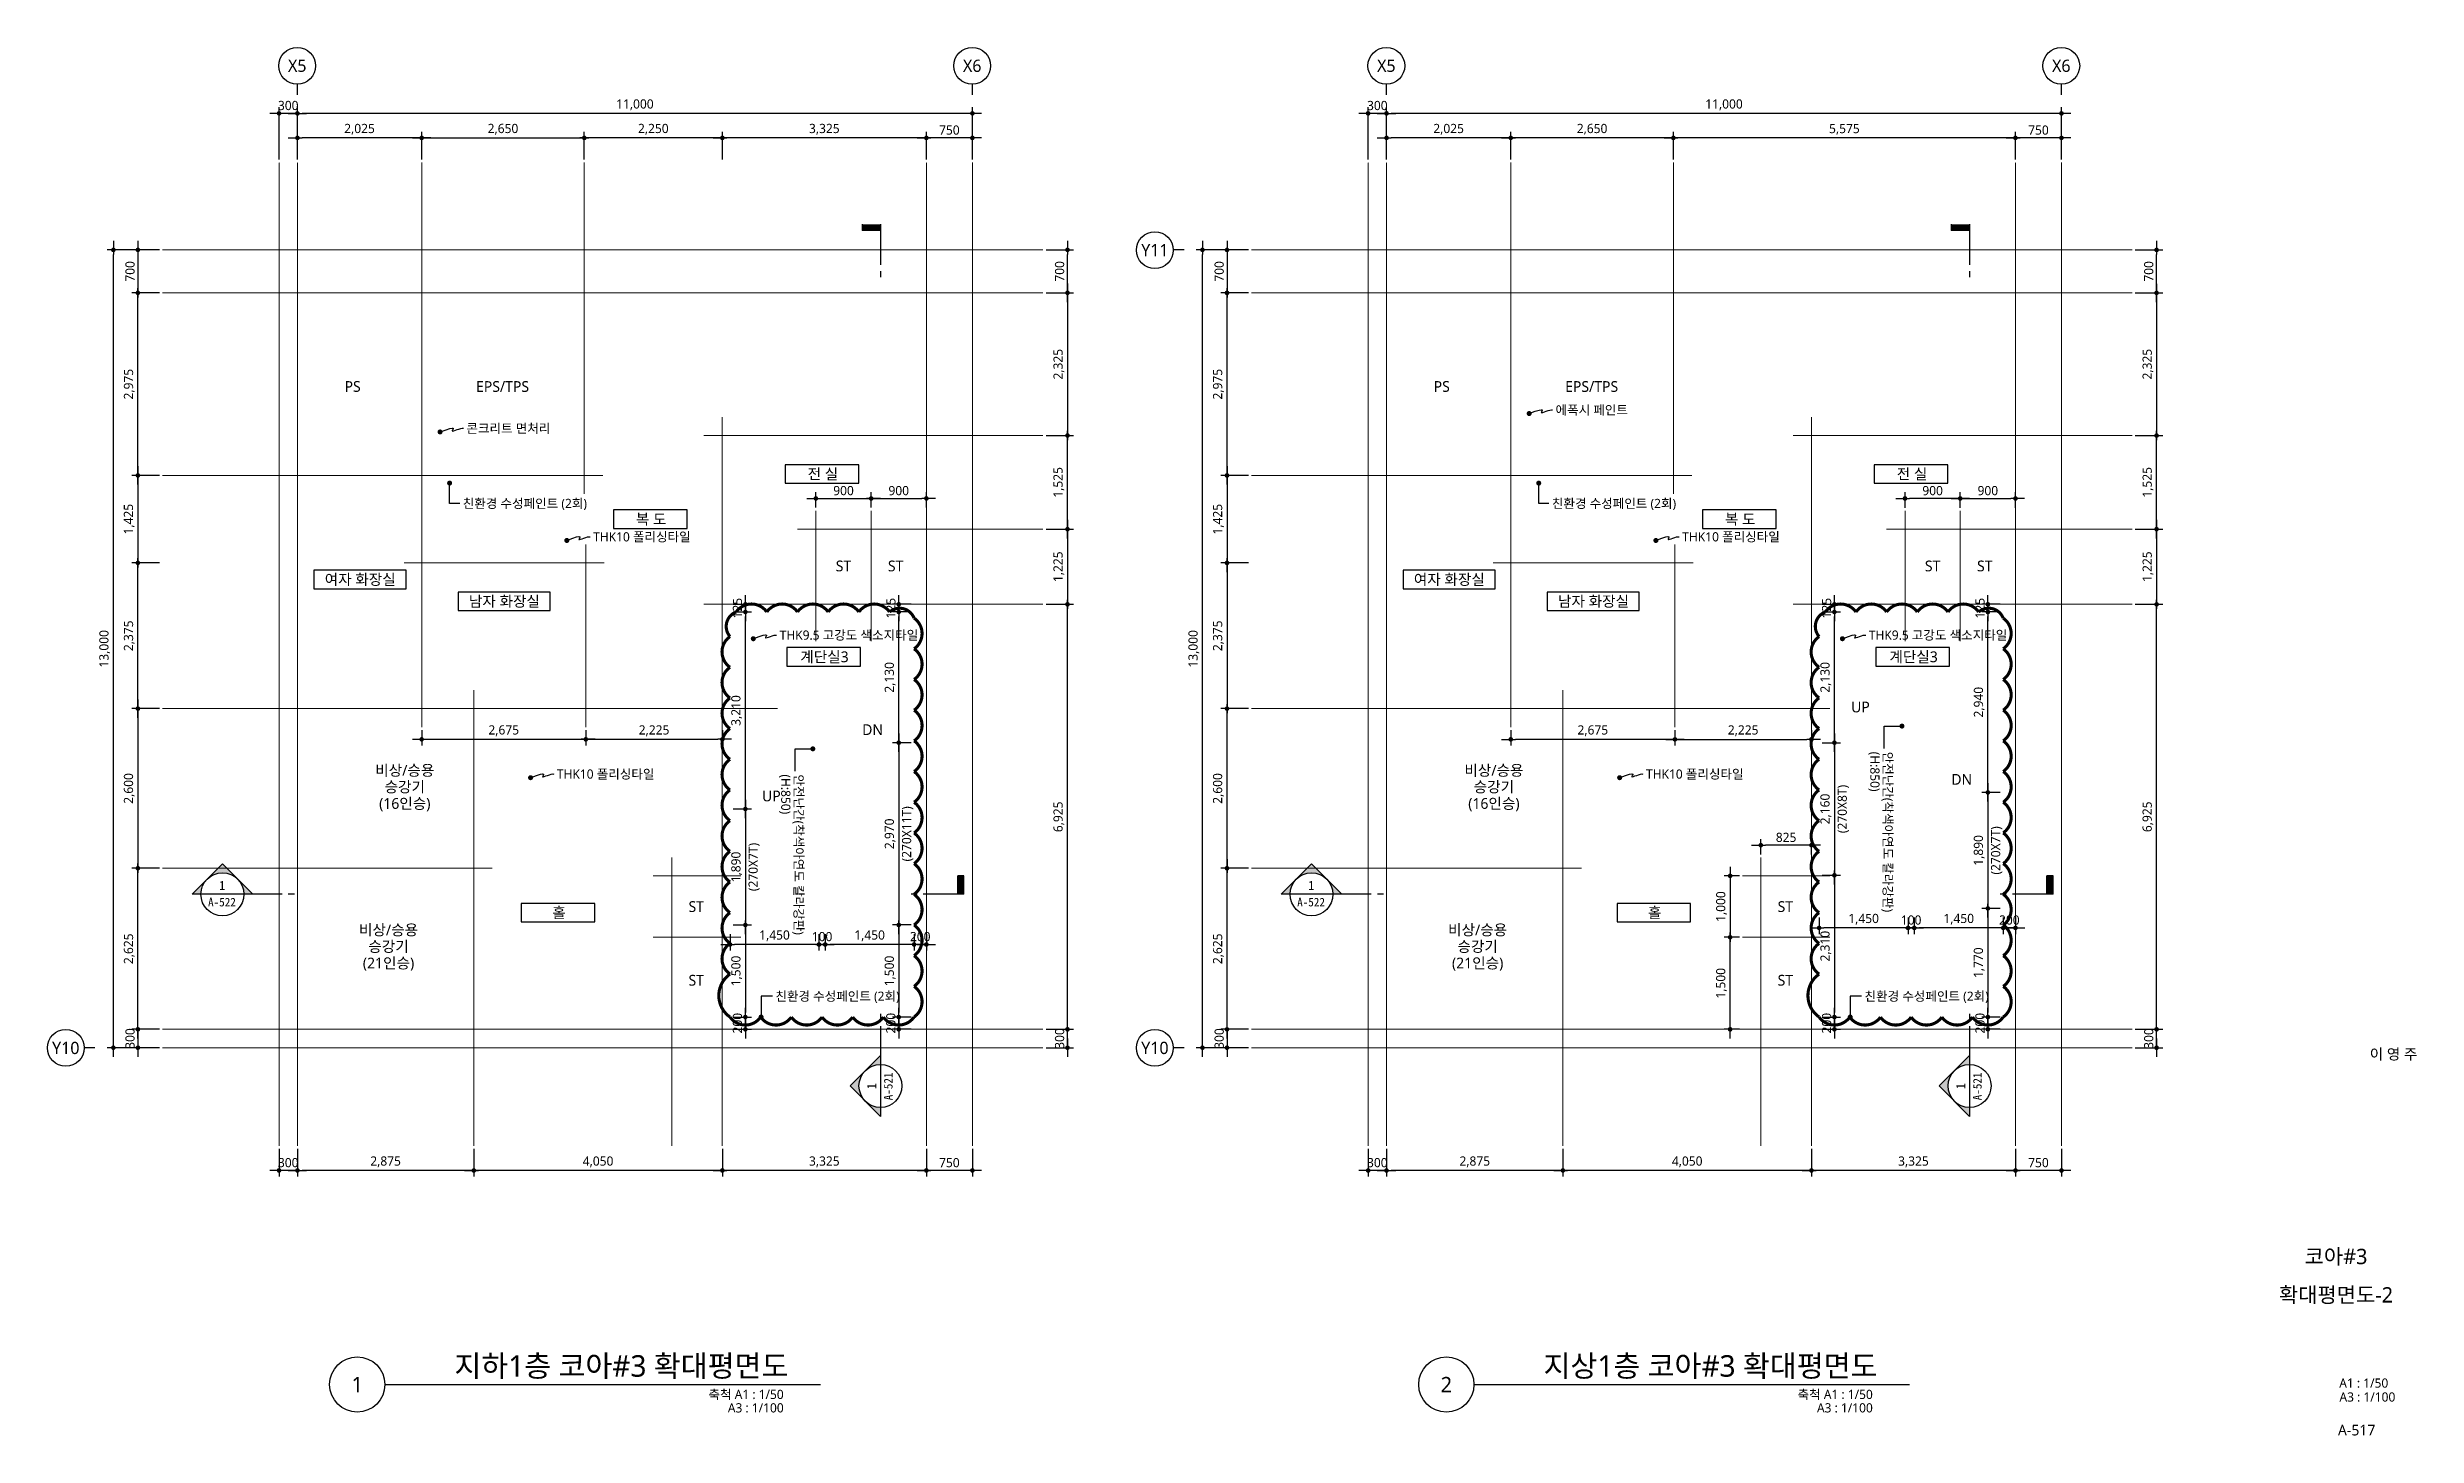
# Model space of a CAD drawing. Header units: millimetres. Extents: x 1424731 to 1631737, y 707248 to 849681.
# Drawn here: x 1466731 to 1505344, y 788374 to 810994 of the extents above; entities that cross this region are included whole.
import ezdxf
from ezdxf.enums import TextEntityAlignment as Align

# ---------------------------------------------------------------- set-up
doc = ezdxf.new("R2010")
doc.units = ezdxf.units.MM
doc.header["$MEASUREMENT"] = 0
doc.linetypes.add('CEN', pattern=[62, 60, -1, 0, -1])
doc.layers.get('0').update_dxf_attribs({"linetype": 'CONTINUOUS'})
for name, color, linetype, lineweight in [('A-AXIS-BUBL', 7, 'CONTINUOUS', 25), ('A-BORD-TEXT', 3, 'CONTINUOUS', 25), ('A-CNTL', 1, 'CEN', 15), ('A-DIMS', 7, 'CONTINUOUS', 25), ('A-MKXS-LEAD', 7, 'CONTINUOUS', 25), ('A-MKXS-MAK1', 3, 'CONTINUOUS', 25), ('A-MKXS-TEXT1', 3, 'CONTINUOUS', 25), ('A-MKXS-TEXT2', 7, 'CONTINUOUS', 25), ('A-MKXX-NAME', 3, 'CONTINUOUS', 25), ('A-MKXX-SYMB', 7, 'CONTINUOUS', 25), ('A-XXXX-SYMB', 7, 'CONTINUOUS', 25), ('A-XXXX-TXT1', 3, 'CONTINUOUS', 25), ('A-XXXX-TXT2', 3, 'CONTINUOUS', 25), ('REV-202205', 20, 'CONTINUOUS', 25)]:
    doc.layers.add(name, color=color, linetype=linetype, lineweight=lineweight)
doc.styles.add('HY울릉도L', font='')
doc.styles.add('돋움체', font='')
doc.styles.add('맑은고딕', font='malgun.ttf')
doc.styles.get('HY울릉도L').set_extended_font_data('HYwulM')
doc.styles.get('돋움체').set_extended_font_data('DotumChe')
doc.dimstyles.new('CDIM', dxfattribs={"dimtxt": 3, "dimasz": 1.5, "dimexe": 2, "dimexo": 1, "dimgap": 1, "dimtad": 1, "dimdec": 0, "dimrnd": 0.5, "dimzin": 0, "dimdsep": 32, "dimlunit": 6, "dimtxsty": 'HY울릉도L', "dimblk1": '_CIDOT', "dimblk2": '_CIDOT', "dimsah": 1, "dimcen": 5.5, "dimclrd": 2, "dimclre": 2, "dimclrt": 7, "dimadec": 0, "dimazin": 0, "dimtfac": 1, "dimtdec": 0, "dimtix": 1, "dimtmove": 2, "dimatfit": 1, "dimldrblk": '_CIDOT', "dimfxl": 1, "dimtolj": 1, "dimtzin": 0, "dimlwd": -1, "dimarcsym": 0})

msp = doc.modelspace()

# ---------------------------------------------------------------- texts
at = {"layer": 'A-BORD-TEXT', "style": '맑은고딕'}
for s, height, p in [('이 영 주', 175, (1505356.3, 794502.3)), ('A1 : 1/50', 150, (1504881.5, 789154.6)), ('A3 : 1/100', 150, (1504996.4, 788927.9)), ('A-517', 175, (1504671.7, 788376.1))]:
    msp.add_text(s, height=height, dxfattribs=at).set_placement(p, align=Align.RIGHT)
for s, p in [('코아#3', (1504030.7, 791292.4)), ('확대평면도-2', (1504030.7, 790667.4))]:
    msp.add_text(s, height=250, dxfattribs=at).set_placement(p, align=Align.MIDDLE_CENTER)
at = {"layer": 'A-MKXS-TEXT1', "style": '맑은고딕'}
for s, p in [('에폭시 페인트', (1491309.9, 805086)), ('콘크리트 면처리', (1473559.9, 804786.5)), ('친환경 수성페인트 (2회)', (1473500.4, 803562.2)), ('친환경 수성페인트 (2회)', (1491250.4, 803562.2)), ('THK10 폴리싱타일', (1475625.3, 803018.7)), ('THK10 폴리싱타일', (1493375.3, 803018.7)), ('THK9.5 고강도 색소지타일', (1478665.5, 801417.3)), ('THK9.5 고강도 색소지타일', (1496415.5, 801417.3)), ('THK10 폴리싱타일', (1475034.6, 799152.9)), ('THK10 폴리싱타일', (1492784.6, 799152.9)), ('친환경 수성페인트 (2회)', (1478595.8, 795533.1)), ('친환경 수성페인트 (2회)', (1496345.8, 795533.1))]:
    msp.add_text(s, height=150, dxfattribs=at).set_placement(p, align=Align.MIDDLE_LEFT)
for s, p in [('(H:850)', (1496515.1, 799517.7)), ('안전난간(착색아연도 칼라강판)', (1496728, 799517.7)), ('(H:850)', (1478765.1, 799147.7)), ('안전난간(착색아연도 칼라강판)', (1478978, 799147.7))]:
    msp.add_text(s, height=150, rotation=270, dxfattribs=at).set_placement(p, align=Align.MIDDLE_LEFT)
at = {"layer": 'A-MKXX-NAME', "style": '맑은고딕'}
for s, p in [('PS', (1471705.7, 805468.7)), ('EPS/TPS', (1474149.1, 805468.1)), ('PS', (1489455.7, 805468.7)), ('EPS/TPS', (1491899.1, 805468.1)), ('전 실', (1479370.3, 804043.7)), ('전 실', (1497120.3, 804043.7)), ('복 도', (1476570.3, 803306.2)), ('복 도', (1494320.3, 803306.2)), ('여자 화장실', (1471829.4, 802323.7)), ('ST', (1479705.7, 802543.7)), ('ST', (1480555.7, 802543.7)), ('여자 화장실', (1489579.4, 802323.7)), ('ST', (1497455.7, 802543.7)), ('ST', (1498305.7, 802543.7)), ('남자 화장실', (1474179.4, 801968.7)), ('남자 화장실', (1491929.4, 801968.7)), ('계단실3', (1479395.3, 801063.7)), ('계단실3', (1497145.2, 801063.7)), ('UP', (1496279.9, 800245.9)), ('DN', (1480180, 799875.9)), ('DN', (1497929.9, 799065.9)), ('UP', (1478530, 798795.9)), ('홀', (1475069.3, 796893.7)), ('ST', (1477305.7, 796993.7)), ('홀', (1492926.5, 796893.7)), ('ST', (1495055.7, 796993.7)), ('비상/승용', (1472290.7, 796613.7)), ('비상/승용', (1490040.7, 796613.7)), ('승강기', (1472290.7, 796343.7)), ('승강기', (1490040.7, 796343.7)), ('(21인승)', (1472290.7, 796073.7)), ('ST', (1477305.7, 795793.7)), ('(21인승)', (1490040.7, 796073.7)), ('ST', (1495055.7, 795793.7))]:
    msp.add_text(s, height=175, dxfattribs=at).set_placement(p, align=Align.MIDDLE_CENTER)
at = {"layer": 'A-XXXX-TXT1', "style": '맑은고딕'}
for s, p in [('지하1층 코아#3 확대평면도', (1478808.7, 789228.8)), ('지상1층 코아#3 확대평면도', (1496558.7, 789228.8))]:
    msp.add_text(s, height=350, dxfattribs=at).set_placement(p, align=Align.BOTTOM_RIGHT)
for s, p in [('1', (1471780.7, 789206.2)), ('2', (1489530.7, 789206.2))]:
    msp.add_text(s, height=250, dxfattribs=at).set_placement(p, align=Align.MIDDLE)
for s, p in [('축척 A1 : 1/50', (1478730.9, 789120)), ('A3 : 1/100', (1478730.9, 788901.1)), ('축척 A1 : 1/50', (1496480.9, 789120)), ('A3 : 1/100', (1496480.9, 788901.1))]:
    msp.add_text(s, height=150, dxfattribs=at).set_placement(p, align=Align.TOP_RIGHT)
at = {"layer": 'A-XXXX-TXT2', "ltscale": 0.2, "style": '맑은고딕'}
for s, p in [('X5', (1470802.8, 810693.7)), ('X6', (1481802.8, 810693.7)), ('Y10', (1467030.7, 794690.7))]:
    msp.add_text(s, height=200, dxfattribs=at).set_placement(p, align=Align.MIDDLE)

# ---------------------------------------------------------------- blocks, each defined once
blk = doc.blocks.new('비상승용승강기16인승')
at = {"layer": 'A-MKXX-NAME', "style": '맑은고딕'}
for s, p in [('비상/승용', (0, 270)), ('승강기', (0, 0)), ('(16인승)', (0, -270))]:
    blk.add_text(s, height=175, dxfattribs=at).set_placement(p, align=Align.MIDDLE_CENTER)
blk = doc.blocks.new('_CIDOT')
at = {"color": 0, "linetype": 'ByBlock'}
blk.add_line((2, 0), (-1, 0), dxfattribs=at)
at = {"color": 0, "linetype": 'ByBlock', "const_width": 0.5}
blk.add_lwpolyline([(-0.25, 0, 1), (0.25, 0, 1)], format="xyb", close=True, dxfattribs=at)
blk = doc.blocks.new('*D128')
at = {"layer": 'A-DIMS', "lineweight": -2, "transparency": 16777216}
for p, q in [((1475481, 809169), (1475481, 809619)), ((1477731, 809169), (1477731, 809619))]:
    blk.add_line(p, q, dxfattribs=at)
at = {"layer": 'A-DIMS', "transparency": 16777216}
blk.add_line((1477656, 809519), (1475556, 809519), dxfattribs=at)
at = {"layer": 'A-DIMS', "transparency": 16777216, "xscale": 75, "yscale": 75, "zscale": 75, "rotation": 180}
blk.add_blockref('_CIDOT', (1475481, 809519), dxfattribs=at)
at = {"layer": 'A-DIMS', "transparency": 16777216, "xscale": 75, "yscale": 75, "zscale": 75}
blk.add_blockref('_CIDOT', (1477731, 809519), dxfattribs=at)
at = {"layer": 'A-DIMS', "color": 3, "transparency": 16777216, "insert": (1476606, 809659), "char_height": 150, "attachment_point": 5, "style": '맑은고딕'}
blk.add_mtext('\\A1;2,250', dxfattribs=at)
blk = doc.blocks.new('*D129')
at = {"layer": 'A-DIMS', "lineweight": -2, "transparency": 16777216}
for p, q in [((1470806, 809169), (1470806, 810019)), ((1481806, 809169), (1481806, 810019))]:
    blk.add_line(p, q, dxfattribs=at)
at = {"layer": 'A-DIMS', "transparency": 16777216}
blk.add_line((1481731, 809919), (1470881, 809919), dxfattribs=at)
at = {"layer": 'A-DIMS', "transparency": 16777216, "xscale": 75, "yscale": 75, "zscale": 75, "rotation": 180}
blk.add_blockref('_CIDOT', (1470806, 809919), dxfattribs=at)
at = {"layer": 'A-DIMS', "transparency": 16777216, "xscale": 75, "yscale": 75, "zscale": 75}
blk.add_blockref('_CIDOT', (1481806, 809919), dxfattribs=at)
at = {"layer": 'A-DIMS', "color": 3, "transparency": 16777216, "insert": (1476306, 810059), "char_height": 150, "attachment_point": 5, "style": '맑은고딕'}
blk.add_mtext('\\A1;11,000', dxfattribs=at)
blk = doc.blocks.new('*D130')
at = {"layer": 'A-DIMS', "lineweight": -2, "transparency": 16777216}
for p, q in [((1481056, 809169), (1481056, 809619)), ((1481806, 809169), (1481806, 809619))]:
    blk.add_line(p, q, dxfattribs=at)
at = {"layer": 'A-DIMS', "transparency": 16777216}
blk.add_line((1481731, 809519), (1481131, 809519), dxfattribs=at)
at = {"layer": 'A-DIMS', "transparency": 16777216, "xscale": 75, "yscale": 75, "zscale": 75, "rotation": 180}
blk.add_blockref('_CIDOT', (1481056, 809519), dxfattribs=at)
at = {"layer": 'A-DIMS', "transparency": 16777216, "xscale": 75, "yscale": 75, "zscale": 75}
blk.add_blockref('_CIDOT', (1481806, 809519), dxfattribs=at)
at = {"layer": 'A-DIMS', "color": 3, "transparency": 16777216, "insert": (1481431, 809646), "char_height": 150, "attachment_point": 5, "style": '맑은고딕'}
blk.add_mtext('\\A1;750', dxfattribs=at)
blk = doc.blocks.new('*D131')
at = {"layer": 'A-DIMS', "lineweight": -2, "transparency": 16777216}
for p, q in [((1470806, 809169), (1470806, 809619)), ((1472831, 809169), (1472831, 809619))]:
    blk.add_line(p, q, dxfattribs=at)
at = {"layer": 'A-DIMS', "transparency": 16777216}
blk.add_line((1472756, 809519), (1470881, 809519), dxfattribs=at)
at = {"layer": 'A-DIMS', "transparency": 16777216, "xscale": 75, "yscale": 75, "zscale": 75, "rotation": 180}
blk.add_blockref('_CIDOT', (1470806, 809519), dxfattribs=at)
at = {"layer": 'A-DIMS', "transparency": 16777216, "xscale": 75, "yscale": 75, "zscale": 75}
blk.add_blockref('_CIDOT', (1472831, 809519), dxfattribs=at)
at = {"layer": 'A-DIMS', "color": 3, "transparency": 16777216, "insert": (1471818, 809659), "char_height": 150, "attachment_point": 5, "style": '맑은고딕'}
blk.add_mtext('\\A1;2,025', dxfattribs=at)
blk = doc.blocks.new('*D132')
at = {"layer": 'A-DIMS', "transparency": 16777216}
for p, q in [((1470431, 809919), (1470356, 809919)), ((1470806, 809919), (1470506, 809919)), ((1470881, 809919), (1470956, 809919))]:
    blk.add_line(p, q, dxfattribs=at)
at = {"layer": 'A-DIMS', "lineweight": -2, "transparency": 16777216}
for p, q in [((1470506, 809169), (1470506, 810019)), ((1470806, 809169), (1470806, 810019))]:
    blk.add_line(p, q, dxfattribs=at)
at = {"layer": 'A-DIMS', "transparency": 16777216, "xscale": 75, "yscale": 75, "zscale": 75}
blk.add_blockref('_CIDOT', (1470506, 809919), dxfattribs=at)
at = {"layer": 'A-DIMS', "transparency": 16777216, "xscale": 75, "yscale": 75, "zscale": 75, "rotation": 180}
blk.add_blockref('_CIDOT', (1470806, 809919), dxfattribs=at)
at = {"layer": 'A-DIMS', "color": 3, "transparency": 16777216, "insert": (1470656, 810046), "char_height": 150, "attachment_point": 5, "style": '맑은고딕'}
blk.add_mtext('\\A1;300', dxfattribs=at)
blk = doc.blocks.new('*D133')
at = {"layer": 'A-DIMS', "lineweight": -2, "transparency": 16777216}
for p, q in [((1468556, 797619), (1468106, 797619)), ((1468556, 794994), (1468106, 794994))]:
    blk.add_line(p, q, dxfattribs=at)
at = {"layer": 'A-DIMS', "transparency": 16777216}
blk.add_line((1468206, 795069), (1468206, 797544), dxfattribs=at)
at = {"layer": 'A-DIMS', "transparency": 16777216, "xscale": 75, "yscale": 75, "zscale": 75}
for p, rotation in [((1468206, 797619), 90), ((1468206, 794994), 270)]:
    blk.add_blockref('_CIDOT', p, dxfattribs=dict(at, rotation=rotation))
at = {"layer": 'A-DIMS', "color": 3, "transparency": 16777216, "insert": (1468066, 796306), "char_height": 150, "attachment_point": 5, "rotation": 90, "style": '맑은고딕'}
blk.add_mtext('\\A1;2,625', dxfattribs=at)
blk = doc.blocks.new('*D134')
at = {"layer": 'A-DIMS', "lineweight": -2, "transparency": 16777216}
for p, q in [((1468556, 807694), (1467706, 807694)), ((1468556, 794694), (1467706, 794694))]:
    blk.add_line(p, q, dxfattribs=at)
at = {"layer": 'A-DIMS', "transparency": 16777216}
blk.add_line((1467806, 794769), (1467806, 807619), dxfattribs=at)
at = {"layer": 'A-DIMS', "transparency": 16777216, "xscale": 75, "yscale": 75, "zscale": 75}
for p, rotation in [((1467806, 807694), 90), ((1467806, 794694), 270)]:
    blk.add_blockref('_CIDOT', p, dxfattribs=dict(at, rotation=rotation))
at = {"layer": 'A-DIMS', "color": 3, "transparency": 16777216, "insert": (1467665, 801194), "char_height": 150, "attachment_point": 5, "rotation": 90, "style": '맑은고딕'}
blk.add_mtext('\\A1;13,000', dxfattribs=at)
blk = doc.blocks.new('*D135')
at = {"layer": 'A-DIMS', "transparency": 16777216}
for p, q in [((1483356, 795069), (1483356, 795144)), ((1483356, 794694), (1483356, 794994)), ((1483356, 794619), (1483356, 794544))]:
    blk.add_line(p, q, dxfattribs=at)
at = {"layer": 'A-DIMS', "lineweight": -2, "transparency": 16777216}
for p, q in [((1483006, 794994), (1483456, 794994)), ((1483006, 794694), (1483456, 794694))]:
    blk.add_line(p, q, dxfattribs=at)
at = {"layer": 'A-DIMS', "transparency": 16777216, "xscale": 75, "yscale": 75, "zscale": 75}
for p, rotation in [((1483356, 794994), 270), ((1483356, 794694), 90)]:
    blk.add_blockref('_CIDOT', p, dxfattribs=dict(at, rotation=rotation))
at = {"layer": 'A-DIMS', "color": 3, "transparency": 16777216, "insert": (1483228, 794844), "char_height": 150, "attachment_point": 5, "rotation": 90, "style": '맑은고딕'}
blk.add_mtext('\\A1;300', dxfattribs=at)
blk = doc.blocks.new('*D136')
at = {"layer": 'A-DIMS', "lineweight": -2, "transparency": 16777216}
for p, q in [((1483006, 801919), (1483456, 801919)), ((1483006, 794994), (1483456, 794994))]:
    blk.add_line(p, q, dxfattribs=at)
at = {"layer": 'A-DIMS', "transparency": 16777216}
blk.add_line((1483356, 795069), (1483356, 801844), dxfattribs=at)
at = {"layer": 'A-DIMS', "transparency": 16777216, "xscale": 75, "yscale": 75, "zscale": 75}
for p, rotation in [((1483356, 801919), 90), ((1483356, 794994), 270)]:
    blk.add_blockref('_CIDOT', p, dxfattribs=dict(at, rotation=rotation))
at = {"layer": 'A-DIMS', "color": 3, "transparency": 16777216, "insert": (1483216, 798456), "char_height": 150, "attachment_point": 5, "rotation": 90, "style": '맑은고딕'}
blk.add_mtext('\\A1;6,925', dxfattribs=at)
blk = doc.blocks.new('*D137')
at = {"layer": 'A-DIMS', "lineweight": -2, "transparency": 16777216}
for p, q in [((1477731, 809169), (1477731, 809619)), ((1481056, 809169), (1481056, 809619))]:
    blk.add_line(p, q, dxfattribs=at)
at = {"layer": 'A-DIMS', "transparency": 16777216}
blk.add_line((1480981, 809519), (1477806, 809519), dxfattribs=at)
at = {"layer": 'A-DIMS', "transparency": 16777216, "xscale": 75, "yscale": 75, "zscale": 75, "rotation": 180}
blk.add_blockref('_CIDOT', (1477731, 809519), dxfattribs=at)
at = {"layer": 'A-DIMS', "transparency": 16777216, "xscale": 75, "yscale": 75, "zscale": 75}
blk.add_blockref('_CIDOT', (1481056, 809519), dxfattribs=at)
at = {"layer": 'A-DIMS', "color": 3, "transparency": 16777216, "insert": (1479393, 809659), "char_height": 150, "attachment_point": 5, "style": '맑은고딕'}
blk.add_mtext('\\A1;3,325', dxfattribs=at)
blk = doc.blocks.new('*D138')
at = {"layer": 'A-DIMS', "lineweight": -2, "transparency": 16777216}
for p, q in [((1470506, 793044), (1470506, 792594)), ((1470806, 793044), (1470806, 792594))]:
    blk.add_line(p, q, dxfattribs=at)
at = {"layer": 'A-DIMS', "transparency": 16777216}
for p, q in [((1470431, 792694), (1470356, 792694)), ((1470806, 792694), (1470506, 792694)), ((1470881, 792694), (1470956, 792694))]:
    blk.add_line(p, q, dxfattribs=at)
at = {"layer": 'A-DIMS', "transparency": 16777216, "xscale": 75, "yscale": 75, "zscale": 75}
blk.add_blockref('_CIDOT', (1470506, 792694), dxfattribs=at)
at = {"layer": 'A-DIMS', "transparency": 16777216, "xscale": 75, "yscale": 75, "zscale": 75, "rotation": 180}
blk.add_blockref('_CIDOT', (1470806, 792694), dxfattribs=at)
at = {"layer": 'A-DIMS', "color": 3, "transparency": 16777216, "insert": (1470656, 792821), "char_height": 150, "attachment_point": 5, "style": '맑은고딕'}
blk.add_mtext('\\A1;300', dxfattribs=at)
blk = doc.blocks.new('*D139')
at = {"layer": 'A-DIMS', "lineweight": -2, "transparency": 16777216}
for p, q in [((1470806, 793044), (1470806, 792594)), ((1473681, 793044), (1473681, 792594))]:
    blk.add_line(p, q, dxfattribs=at)
at = {"layer": 'A-DIMS', "transparency": 16777216}
blk.add_line((1473606, 792694), (1470881, 792694), dxfattribs=at)
at = {"layer": 'A-DIMS', "transparency": 16777216, "xscale": 75, "yscale": 75, "zscale": 75, "rotation": 180}
blk.add_blockref('_CIDOT', (1470806, 792694), dxfattribs=at)
at = {"layer": 'A-DIMS', "transparency": 16777216, "xscale": 75, "yscale": 75, "zscale": 75}
blk.add_blockref('_CIDOT', (1473681, 792694), dxfattribs=at)
at = {"layer": 'A-DIMS', "color": 3, "transparency": 16777216, "insert": (1472243, 792834), "char_height": 150, "attachment_point": 5, "style": '맑은고딕'}
blk.add_mtext('\\A1;2,875', dxfattribs=at)
blk = doc.blocks.new('*D140')
at = {"layer": 'A-DIMS', "lineweight": -2, "transparency": 16777216}
for p, q in [((1473681, 793044), (1473681, 792594)), ((1477731, 793044), (1477731, 792594))]:
    blk.add_line(p, q, dxfattribs=at)
at = {"layer": 'A-DIMS', "transparency": 16777216}
blk.add_line((1477656, 792694), (1473756, 792694), dxfattribs=at)
at = {"layer": 'A-DIMS', "transparency": 16777216, "xscale": 75, "yscale": 75, "zscale": 75, "rotation": 180}
blk.add_blockref('_CIDOT', (1473681, 792694), dxfattribs=at)
at = {"layer": 'A-DIMS', "transparency": 16777216, "xscale": 75, "yscale": 75, "zscale": 75}
blk.add_blockref('_CIDOT', (1477731, 792694), dxfattribs=at)
at = {"layer": 'A-DIMS', "color": 3, "transparency": 16777216, "insert": (1475706, 792834), "char_height": 150, "attachment_point": 5, "style": '맑은고딕'}
blk.add_mtext('\\A1;4,050', dxfattribs=at)
blk = doc.blocks.new('*D141')
at = {"layer": 'A-DIMS', "lineweight": -2, "transparency": 16777216}
for p, q in [((1477731, 793044), (1477731, 792594)), ((1481056, 793044), (1481056, 792594))]:
    blk.add_line(p, q, dxfattribs=at)
at = {"layer": 'A-DIMS', "transparency": 16777216}
blk.add_line((1480981, 792694), (1477806, 792694), dxfattribs=at)
at = {"layer": 'A-DIMS', "transparency": 16777216, "xscale": 75, "yscale": 75, "zscale": 75, "rotation": 180}
blk.add_blockref('_CIDOT', (1477731, 792694), dxfattribs=at)
at = {"layer": 'A-DIMS', "transparency": 16777216, "xscale": 75, "yscale": 75, "zscale": 75}
blk.add_blockref('_CIDOT', (1481056, 792694), dxfattribs=at)
at = {"layer": 'A-DIMS', "color": 3, "transparency": 16777216, "insert": (1479393, 792834), "char_height": 150, "attachment_point": 5, "style": '맑은고딕'}
blk.add_mtext('\\A1;3,325', dxfattribs=at)
blk = doc.blocks.new('*D142')
at = {"layer": 'A-DIMS', "lineweight": -2, "transparency": 16777216}
for p, q in [((1481056, 793044), (1481056, 792594)), ((1481806, 793044), (1481806, 792594))]:
    blk.add_line(p, q, dxfattribs=at)
at = {"layer": 'A-DIMS', "transparency": 16777216}
blk.add_line((1481731, 792694), (1481131, 792694), dxfattribs=at)
at = {"layer": 'A-DIMS', "transparency": 16777216, "xscale": 75, "yscale": 75, "zscale": 75, "rotation": 180}
blk.add_blockref('_CIDOT', (1481056, 792694), dxfattribs=at)
at = {"layer": 'A-DIMS', "transparency": 16777216, "xscale": 75, "yscale": 75, "zscale": 75}
blk.add_blockref('_CIDOT', (1481806, 792694), dxfattribs=at)
at = {"layer": 'A-DIMS', "color": 3, "transparency": 16777216, "insert": (1481431, 792821), "char_height": 150, "attachment_point": 5, "style": '맑은고딕'}
blk.add_mtext('\\A1;750', dxfattribs=at)
blk = doc.blocks.new('*D1014')
at = {"layer": 'A-DIMS', "lineweight": -2, "transparency": 16777216}
for p, q in [((2025, 14475), (2025, 14925)), ((4675, 14475), (4675, 14925))]:
    blk.add_line(p, q, dxfattribs=at)
at = {"layer": 'A-DIMS', "transparency": 16777216}
blk.add_line((4600, 14825), (2100, 14825), dxfattribs=at)
at = {"layer": 'A-DIMS', "transparency": 16777216, "xscale": 75, "yscale": 75, "zscale": 75, "rotation": 180}
blk.add_blockref('_CIDOT', (2025, 14825), dxfattribs=at)
at = {"layer": 'A-DIMS', "transparency": 16777216, "xscale": 75, "yscale": 75, "zscale": 75}
blk.add_blockref('_CIDOT', (4675, 14825), dxfattribs=at)
at = {"layer": 'A-DIMS', "color": 3, "transparency": 16777216, "insert": (3350, 14965), "char_height": 150, "attachment_point": 5, "style": '맑은고딕'}
blk.add_mtext('\\A1;2,650', dxfattribs=at)
blk = doc.blocks.new('*D1015')
at = {"layer": 'A-DIMS', "lineweight": -2, "transparency": 16777216}
for p, q in [((0, 14475), (0, 15325)), ((11000, 14475), (11000, 15325))]:
    blk.add_line(p, q, dxfattribs=at)
at = {"layer": 'A-DIMS', "transparency": 16777216}
blk.add_line((10925, 15225), (75, 15225), dxfattribs=at)
at = {"layer": 'A-DIMS', "transparency": 16777216, "xscale": 75, "yscale": 75, "zscale": 75, "rotation": 180}
blk.add_blockref('_CIDOT', (0, 15225), dxfattribs=at)
at = {"layer": 'A-DIMS', "transparency": 16777216, "xscale": 75, "yscale": 75, "zscale": 75}
blk.add_blockref('_CIDOT', (11000, 15225), dxfattribs=at)
at = {"layer": 'A-DIMS', "color": 3, "transparency": 16777216, "insert": (5500, 15365), "char_height": 150, "attachment_point": 5, "style": '맑은고딕'}
blk.add_mtext('\\A1;11,000', dxfattribs=at)
blk = doc.blocks.new('*D1016')
at = {"layer": 'A-DIMS', "lineweight": -2, "transparency": 16777216}
for p, q in [((10250, 14475), (10250, 14925)), ((11000, 14475), (11000, 14925))]:
    blk.add_line(p, q, dxfattribs=at)
at = {"layer": 'A-DIMS', "transparency": 16777216}
blk.add_line((10925, 14825), (10325, 14825), dxfattribs=at)
at = {"layer": 'A-DIMS', "transparency": 16777216, "xscale": 75, "yscale": 75, "zscale": 75, "rotation": 180}
blk.add_blockref('_CIDOT', (10250, 14825), dxfattribs=at)
at = {"layer": 'A-DIMS', "transparency": 16777216, "xscale": 75, "yscale": 75, "zscale": 75}
blk.add_blockref('_CIDOT', (11000, 14825), dxfattribs=at)
at = {"layer": 'A-DIMS', "color": 3, "transparency": 16777216, "insert": (10625, 14952), "char_height": 150, "attachment_point": 5, "style": '맑은고딕'}
blk.add_mtext('\\A1;750', dxfattribs=at)
blk = doc.blocks.new('*D1017')
at = {"layer": 'A-DIMS', "lineweight": -2, "transparency": 16777216}
for p, q in [((0, 14475), (0, 14925)), ((2025, 14475), (2025, 14925))]:
    blk.add_line(p, q, dxfattribs=at)
at = {"layer": 'A-DIMS', "transparency": 16777216}
blk.add_line((1950, 14825), (75, 14825), dxfattribs=at)
at = {"layer": 'A-DIMS', "transparency": 16777216, "xscale": 75, "yscale": 75, "zscale": 75, "rotation": 180}
blk.add_blockref('_CIDOT', (0, 14825), dxfattribs=at)
at = {"layer": 'A-DIMS', "transparency": 16777216, "xscale": 75, "yscale": 75, "zscale": 75}
blk.add_blockref('_CIDOT', (2025, 14825), dxfattribs=at)
at = {"layer": 'A-DIMS', "color": 3, "transparency": 16777216, "insert": (1012, 14965), "char_height": 150, "attachment_point": 5, "style": '맑은고딕'}
blk.add_mtext('\\A1;2,025', dxfattribs=at)
blk = doc.blocks.new('*D1018')
at = {"layer": 'A-DIMS', "transparency": 16777216}
for p, q in [((-375, 15225), (-450, 15225)), ((0, 15225), (-300, 15225)), ((75, 15225), (150, 15225))]:
    blk.add_line(p, q, dxfattribs=at)
at = {"layer": 'A-DIMS', "lineweight": -2, "transparency": 16777216}
for p, q in [((-300, 14475), (-300, 15325)), ((0, 14475), (0, 15325))]:
    blk.add_line(p, q, dxfattribs=at)
at = {"layer": 'A-DIMS', "transparency": 16777216, "xscale": 75, "yscale": 75, "zscale": 75}
blk.add_blockref('_CIDOT', (-300, 15225), dxfattribs=at)
at = {"layer": 'A-DIMS', "transparency": 16777216, "xscale": 75, "yscale": 75, "zscale": 75, "rotation": 180}
blk.add_blockref('_CIDOT', (0, 15225), dxfattribs=at)
at = {"layer": 'A-DIMS', "color": 3, "transparency": 16777216, "insert": (-150, 15352), "char_height": 150, "attachment_point": 5, "style": '맑은고딕'}
blk.add_mtext('\\A1;300', dxfattribs=at)
blk = doc.blocks.new('*D1019')
at = {"layer": 'A-DIMS', "lineweight": -2, "transparency": 16777216}
for p, q in [((-2250, 2925), (-2700, 2925)), ((-2250, 300), (-2700, 300))]:
    blk.add_line(p, q, dxfattribs=at)
at = {"layer": 'A-DIMS', "transparency": 16777216}
blk.add_line((-2600, 375), (-2600, 2850), dxfattribs=at)
at = {"layer": 'A-DIMS', "transparency": 16777216, "xscale": 75, "yscale": 75, "zscale": 75}
for p, rotation in [((-2600, 2925), 90), ((-2600, 300), 270)]:
    blk.add_blockref('_CIDOT', p, dxfattribs=dict(at, rotation=rotation))
at = {"layer": 'A-DIMS', "color": 3, "transparency": 16777216, "insert": (-2740, 1612), "char_height": 150, "attachment_point": 5, "rotation": 90, "style": '맑은고딕'}
blk.add_mtext('\\A1;2,625', dxfattribs=at)
blk = doc.blocks.new('*D1020')
at = {"layer": 'A-DIMS', "lineweight": -2, "transparency": 16777216}
for p, q in [((-2250, 13000), (-3100, 13000)), ((-2250, 0), (-3100, 0))]:
    blk.add_line(p, q, dxfattribs=at)
at = {"layer": 'A-DIMS', "transparency": 16777216}
blk.add_line((-3000, 75), (-3000, 12925), dxfattribs=at)
at = {"layer": 'A-DIMS', "transparency": 16777216, "xscale": 75, "yscale": 75, "zscale": 75}
for p, rotation in [((-3000, 13000), 90), ((-3000, 0), 270)]:
    blk.add_blockref('_CIDOT', p, dxfattribs=dict(at, rotation=rotation))
at = {"layer": 'A-DIMS', "color": 3, "transparency": 16777216, "insert": (-3140, 6500), "char_height": 150, "attachment_point": 5, "rotation": 90, "style": '맑은고딕'}
blk.add_mtext('\\A1;13,000', dxfattribs=at)
blk = doc.blocks.new('*D1021')
at = {"layer": 'A-DIMS', "lineweight": -2, "transparency": 16777216}
for p, q in [((-2250, 5525), (-2700, 5525)), ((-2250, 2925), (-2700, 2925))]:
    blk.add_line(p, q, dxfattribs=at)
at = {"layer": 'A-DIMS', "transparency": 16777216}
blk.add_line((-2600, 3000), (-2600, 5450), dxfattribs=at)
at = {"layer": 'A-DIMS', "transparency": 16777216, "xscale": 75, "yscale": 75, "zscale": 75}
for p, rotation in [((-2600, 5525), 90), ((-2600, 2925), 270)]:
    blk.add_blockref('_CIDOT', p, dxfattribs=dict(at, rotation=rotation))
at = {"layer": 'A-DIMS', "color": 3, "transparency": 16777216, "insert": (-2740, 4225), "char_height": 150, "attachment_point": 5, "rotation": 90, "style": '맑은고딕'}
blk.add_mtext('\\A1;2,600', dxfattribs=at)
blk = doc.blocks.new('*D1022')
at = {"layer": 'A-DIMS', "transparency": 16777216}
for p, q in [((12550, 375), (12550, 450)), ((12550, 0), (12550, 300)), ((12550, -75), (12550, -150))]:
    blk.add_line(p, q, dxfattribs=at)
at = {"layer": 'A-DIMS', "lineweight": -2, "transparency": 16777216}
for p, q in [((12200, 300), (12650, 300)), ((12200, 0), (12650, 0))]:
    blk.add_line(p, q, dxfattribs=at)
at = {"layer": 'A-DIMS', "transparency": 16777216, "xscale": 75, "yscale": 75, "zscale": 75}
for p, rotation in [((12550, 300), 270), ((12550, 0), 90)]:
    blk.add_blockref('_CIDOT', p, dxfattribs=dict(at, rotation=rotation))
at = {"layer": 'A-DIMS', "color": 3, "transparency": 16777216, "insert": (12423, 150), "char_height": 150, "attachment_point": 5, "rotation": 90, "style": '맑은고딕'}
blk.add_mtext('\\A1;300', dxfattribs=at)
blk = doc.blocks.new('*D1023')
at = {"layer": 'A-DIMS', "lineweight": -2, "transparency": 16777216}
for p, q in [((12200, 7225), (12650, 7225)), ((12200, 300), (12650, 300))]:
    blk.add_line(p, q, dxfattribs=at)
at = {"layer": 'A-DIMS', "transparency": 16777216}
blk.add_line((12550, 375), (12550, 7150), dxfattribs=at)
at = {"layer": 'A-DIMS', "transparency": 16777216, "xscale": 75, "yscale": 75, "zscale": 75}
for p, rotation in [((12550, 7225), 90), ((12550, 300), 270)]:
    blk.add_blockref('_CIDOT', p, dxfattribs=dict(at, rotation=rotation))
at = {"layer": 'A-DIMS', "color": 3, "transparency": 16777216, "insert": (12410, 3763), "char_height": 150, "attachment_point": 5, "rotation": 90, "style": '맑은고딕'}
blk.add_mtext('\\A1;6,925', dxfattribs=at)
blk = doc.blocks.new('*D1024')
at = {"layer": 'A-DIMS', "lineweight": -2, "transparency": 16777216}
for p, q in [((4675, 14475), (4675, 14925)), ((10250, 14475), (10250, 14925))]:
    blk.add_line(p, q, dxfattribs=at)
at = {"layer": 'A-DIMS', "transparency": 16777216}
blk.add_line((10175, 14825), (4750, 14825), dxfattribs=at)
at = {"layer": 'A-DIMS', "transparency": 16777216, "xscale": 75, "yscale": 75, "zscale": 75, "rotation": 180}
blk.add_blockref('_CIDOT', (4675, 14825), dxfattribs=at)
at = {"layer": 'A-DIMS', "transparency": 16777216, "xscale": 75, "yscale": 75, "zscale": 75}
blk.add_blockref('_CIDOT', (10250, 14825), dxfattribs=at)
at = {"layer": 'A-DIMS', "color": 3, "transparency": 16777216, "insert": (7462, 14964), "char_height": 150, "attachment_point": 5, "style": '맑은고딕'}
blk.add_mtext('\\A1;5,575', dxfattribs=at)
blk = doc.blocks.new('*D1025')
at = {"layer": 'A-DIMS', "lineweight": -2, "transparency": 16777216}
for p, q in [((-300, -1650), (-300, -2100)), ((0, -1650), (0, -2100))]:
    blk.add_line(p, q, dxfattribs=at)
at = {"layer": 'A-DIMS', "transparency": 16777216}
for p, q in [((-375, -2000), (-450, -2000)), ((0, -2000), (-300, -2000)), ((75, -2000), (150, -2000))]:
    blk.add_line(p, q, dxfattribs=at)
at = {"layer": 'A-DIMS', "transparency": 16777216, "xscale": 75, "yscale": 75, "zscale": 75}
blk.add_blockref('_CIDOT', (-300, -2000), dxfattribs=at)
at = {"layer": 'A-DIMS', "transparency": 16777216, "xscale": 75, "yscale": 75, "zscale": 75, "rotation": 180}
blk.add_blockref('_CIDOT', (0, -2000), dxfattribs=at)
at = {"layer": 'A-DIMS', "color": 3, "transparency": 16777216, "insert": (-150, -1873), "char_height": 150, "attachment_point": 5, "style": '맑은고딕'}
blk.add_mtext('\\A1;300', dxfattribs=at)
blk = doc.blocks.new('*D1026')
at = {"layer": 'A-DIMS', "lineweight": -2, "transparency": 16777216}
for p, q in [((0, -1650), (0, -2100)), ((2875, -1650), (2875, -2100))]:
    blk.add_line(p, q, dxfattribs=at)
at = {"layer": 'A-DIMS', "transparency": 16777216}
blk.add_line((2800, -2000), (75, -2000), dxfattribs=at)
at = {"layer": 'A-DIMS', "transparency": 16777216, "xscale": 75, "yscale": 75, "zscale": 75, "rotation": 180}
blk.add_blockref('_CIDOT', (0, -2000), dxfattribs=at)
at = {"layer": 'A-DIMS', "transparency": 16777216, "xscale": 75, "yscale": 75, "zscale": 75}
blk.add_blockref('_CIDOT', (2875, -2000), dxfattribs=at)
at = {"layer": 'A-DIMS', "color": 3, "transparency": 16777216, "insert": (1438, -1860), "char_height": 150, "attachment_point": 5, "style": '맑은고딕'}
blk.add_mtext('\\A1;2,875', dxfattribs=at)
blk = doc.blocks.new('*D1027')
at = {"layer": 'A-DIMS', "lineweight": -2, "transparency": 16777216}
for p, q in [((2875, -1650), (2875, -2100)), ((6925, -1650), (6925, -2100))]:
    blk.add_line(p, q, dxfattribs=at)
at = {"layer": 'A-DIMS', "transparency": 16777216}
blk.add_line((6850, -2000), (2950, -2000), dxfattribs=at)
at = {"layer": 'A-DIMS', "transparency": 16777216, "xscale": 75, "yscale": 75, "zscale": 75, "rotation": 180}
blk.add_blockref('_CIDOT', (2875, -2000), dxfattribs=at)
at = {"layer": 'A-DIMS', "transparency": 16777216, "xscale": 75, "yscale": 75, "zscale": 75}
blk.add_blockref('_CIDOT', (6925, -2000), dxfattribs=at)
at = {"layer": 'A-DIMS', "color": 3, "transparency": 16777216, "insert": (4900, -1860), "char_height": 150, "attachment_point": 5, "style": '맑은고딕'}
blk.add_mtext('\\A1;4,050', dxfattribs=at)
blk = doc.blocks.new('*D1028')
at = {"layer": 'A-DIMS', "lineweight": -2, "transparency": 16777216}
for p, q in [((6925, -1650), (6925, -2100)), ((10250, -1650), (10250, -2100))]:
    blk.add_line(p, q, dxfattribs=at)
at = {"layer": 'A-DIMS', "transparency": 16777216}
blk.add_line((10175, -2000), (7000, -2000), dxfattribs=at)
at = {"layer": 'A-DIMS', "transparency": 16777216, "xscale": 75, "yscale": 75, "zscale": 75, "rotation": 180}
blk.add_blockref('_CIDOT', (6925, -2000), dxfattribs=at)
at = {"layer": 'A-DIMS', "transparency": 16777216, "xscale": 75, "yscale": 75, "zscale": 75}
blk.add_blockref('_CIDOT', (10250, -2000), dxfattribs=at)
at = {"layer": 'A-DIMS', "color": 3, "transparency": 16777216, "insert": (8587, -1860), "char_height": 150, "attachment_point": 5, "style": '맑은고딕'}
blk.add_mtext('\\A1;3,325', dxfattribs=at)
blk = doc.blocks.new('*D1029')
at = {"layer": 'A-DIMS', "lineweight": -2, "transparency": 16777216}
for p, q in [((10250, -1650), (10250, -2100)), ((11000, -1650), (11000, -2100))]:
    blk.add_line(p, q, dxfattribs=at)
at = {"layer": 'A-DIMS', "transparency": 16777216}
blk.add_line((10925, -2000), (10325, -2000), dxfattribs=at)
at = {"layer": 'A-DIMS', "transparency": 16777216, "xscale": 75, "yscale": 75, "zscale": 75, "rotation": 180}
blk.add_blockref('_CIDOT', (10250, -2000), dxfattribs=at)
at = {"layer": 'A-DIMS', "transparency": 16777216, "xscale": 75, "yscale": 75, "zscale": 75}
blk.add_blockref('_CIDOT', (11000, -2000), dxfattribs=at)
at = {"layer": 'A-DIMS', "color": 3, "transparency": 16777216, "insert": (10625, -1873), "char_height": 150, "attachment_point": 5, "style": '맑은고딕'}
blk.add_mtext('\\A1;750', dxfattribs=at)
blk = doc.blocks.new('*D1030')
at = {"layer": 'A-DIMS', "lineweight": -2, "transparency": 16777216}
for p, q in [((-2250, 7900), (-2700, 7900)), ((-2250, 5525), (-2700, 5525))]:
    blk.add_line(p, q, dxfattribs=at)
at = {"layer": 'A-DIMS', "transparency": 16777216}
blk.add_line((-2600, 7825), (-2600, 5600), dxfattribs=at)
at = {"layer": 'A-DIMS', "transparency": 16777216, "xscale": 75, "yscale": 75, "zscale": 75}
for p, rotation in [((-2600, 7900), 90), ((-2600, 5525), 270)]:
    blk.add_blockref('_CIDOT', p, dxfattribs=dict(at, rotation=rotation))
at = {"layer": 'A-DIMS', "color": 3, "transparency": 16777216, "insert": (-2740, 6712), "char_height": 150, "attachment_point": 5, "rotation": 90, "style": '맑은고딕'}
blk.add_mtext('\\A1;2,375', dxfattribs=at)
blk = doc.blocks.new('*D1031')
at = {"layer": 'A-DIMS', "lineweight": -2, "transparency": 16777216}
for p, q in [((8450, 8800), (8450, 9050)), ((9350, 8800), (9350, 9050))]:
    blk.add_line(p, q, dxfattribs=at)
at = {"layer": 'A-DIMS', "transparency": 16777216}
blk.add_line((9275, 8950), (8525, 8950), dxfattribs=at)
at = {"layer": 'A-DIMS', "transparency": 16777216, "xscale": 75, "yscale": 75, "zscale": 75, "rotation": 180}
blk.add_blockref('_CIDOT', (8450, 8950), dxfattribs=at)
at = {"layer": 'A-DIMS', "transparency": 16777216, "xscale": 75, "yscale": 75, "zscale": 75}
blk.add_blockref('_CIDOT', (9350, 8950), dxfattribs=at)
at = {"layer": 'A-DIMS', "color": 3, "transparency": 16777216, "insert": (8900, 9077), "char_height": 150, "attachment_point": 5, "style": '맑은고딕'}
blk.add_mtext('\\A1;900', dxfattribs=at)
blk = doc.blocks.new('*D1032')
at = {"layer": 'A-DIMS', "lineweight": -2, "transparency": 16777216}
for p, q in [((9350, 8800), (9350, 9050)), ((10250, 8800), (10250, 9050))]:
    blk.add_line(p, q, dxfattribs=at)
at = {"layer": 'A-DIMS', "transparency": 16777216}
blk.add_line((9425, 8950), (10175, 8950), dxfattribs=at)
at = {"layer": 'A-DIMS', "transparency": 16777216, "xscale": 75, "yscale": 75, "zscale": 75, "rotation": 180}
blk.add_blockref('_CIDOT', (9350, 8950), dxfattribs=at)
at = {"layer": 'A-DIMS', "transparency": 16777216, "xscale": 75, "yscale": 75, "zscale": 75}
blk.add_blockref('_CIDOT', (10250, 8950), dxfattribs=at)
at = {"layer": 'A-DIMS', "color": 3, "transparency": 16777216, "insert": (9800, 9077), "char_height": 150, "attachment_point": 5, "style": '맑은고딕'}
blk.add_mtext('\\A1;900', dxfattribs=at)
blk = doc.blocks.new('*D1033')
at = {"layer": 'A-DIMS', "lineweight": -2, "transparency": 16777216}
for p, q in [((5750, 1800), (5500, 1800)), ((5750, 300), (5500, 300))]:
    blk.add_line(p, q, dxfattribs=at)
at = {"layer": 'A-DIMS', "transparency": 16777216}
blk.add_line((5600, 375), (5600, 1725), dxfattribs=at)
at = {"layer": 'A-DIMS', "transparency": 16777216, "xscale": 75, "yscale": 75, "zscale": 75}
for p, rotation in [((5600, 1800), 90), ((5600, 300), 270)]:
    blk.add_blockref('_CIDOT', p, dxfattribs=dict(at, rotation=rotation))
at = {"layer": 'A-DIMS', "color": 3, "transparency": 16777216, "insert": (5460, 1050), "char_height": 150, "attachment_point": 5, "rotation": 90, "style": '맑은고딕'}
blk.add_mtext('\\A1;1,500', dxfattribs=at)
blk = doc.blocks.new('*D1034')
at = {"layer": 'A-DIMS', "lineweight": -2, "transparency": 16777216}
for p, q in [((5750, 2800), (5500, 2800)), ((5750, 1800), (5500, 1800))]:
    blk.add_line(p, q, dxfattribs=at)
at = {"layer": 'A-DIMS', "transparency": 16777216}
blk.add_line((5600, 2725), (5600, 1875), dxfattribs=at)
at = {"layer": 'A-DIMS', "transparency": 16777216, "xscale": 75, "yscale": 75, "zscale": 75}
for p, rotation in [((5600, 2800), 90), ((5600, 1800), 270)]:
    blk.add_blockref('_CIDOT', p, dxfattribs=dict(at, rotation=rotation))
at = {"layer": 'A-DIMS', "color": 3, "transparency": 16777216, "insert": (5460, 2300), "char_height": 150, "attachment_point": 5, "rotation": 90, "style": '맑은고딕'}
blk.add_mtext('\\A1;1,000', dxfattribs=at)
blk = doc.blocks.new('*D1035')
at = {"layer": 'A-DIMS', "lineweight": -2, "transparency": 16777216}
for p, q in [((6100, 3150), (6100, 3400)), ((6925, 3150), (6925, 3400))]:
    blk.add_line(p, q, dxfattribs=at)
at = {"layer": 'A-DIMS', "transparency": 16777216}
blk.add_line((6850, 3300), (6175, 3300), dxfattribs=at)
at = {"layer": 'A-DIMS', "transparency": 16777216, "xscale": 75, "yscale": 75, "zscale": 75, "rotation": 180}
blk.add_blockref('_CIDOT', (6100, 3300), dxfattribs=at)
at = {"layer": 'A-DIMS', "transparency": 16777216, "xscale": 75, "yscale": 75, "zscale": 75}
blk.add_blockref('_CIDOT', (6925, 3300), dxfattribs=at)
at = {"layer": 'A-DIMS', "color": 3, "transparency": 16777216, "insert": (6512, 3427), "char_height": 150, "attachment_point": 5, "style": '맑은고딕'}
blk.add_mtext('\\A1;825', dxfattribs=at)
blk = doc.blocks.new('*D1036')
at = {"layer": 'A-DIMS', "lineweight": -2, "transparency": 16777216}
for p, q in [((12200, 8450), (12650, 8450)), ((12200, 7225), (12650, 7225))]:
    blk.add_line(p, q, dxfattribs=at)
at = {"layer": 'A-DIMS', "transparency": 16777216}
blk.add_line((12550, 8375), (12550, 7300), dxfattribs=at)
at = {"layer": 'A-DIMS', "transparency": 16777216, "xscale": 75, "yscale": 75, "zscale": 75}
for p, rotation in [((12550, 8450), 90), ((12550, 7225), 270)]:
    blk.add_blockref('_CIDOT', p, dxfattribs=dict(at, rotation=rotation))
at = {"layer": 'A-DIMS', "color": 3, "transparency": 16777216, "insert": (12410, 7838), "char_height": 150, "attachment_point": 5, "rotation": 90, "style": '맑은고딕'}
blk.add_mtext('\\A1;1,225', dxfattribs=at)
blk = doc.blocks.new('*D1011')
at = {"layer": 'A-DIMS', "lineweight": -2, "transparency": 16777216}
for p, q in [((12200, 9975), (12650, 9975)), ((12200, 8450), (12650, 8450))]:
    blk.add_line(p, q, dxfattribs=at)
at = {"layer": 'A-DIMS', "transparency": 16777216}
blk.add_line((12550, 8525), (12550, 9900), dxfattribs=at)
at = {"layer": 'A-DIMS', "transparency": 16777216, "xscale": 75, "yscale": 75, "zscale": 75}
for p, rotation in [((12550, 9975), 90), ((12550, 8450), 270)]:
    blk.add_blockref('_CIDOT', p, dxfattribs=dict(at, rotation=rotation))
at = {"layer": 'A-DIMS', "color": 3, "transparency": 16777216, "insert": (12410, 9213), "char_height": 150, "attachment_point": 5, "rotation": 90, "style": '맑은고딕'}
blk.add_mtext('\\A1;1,525', dxfattribs=at)
blk = doc.blocks.new('*D1012')
at = {"layer": 'A-DIMS', "lineweight": -2, "transparency": 16777216}
for p, q in [((12200, 12300), (12650, 12300)), ((12200, 9975), (12650, 9975))]:
    blk.add_line(p, q, dxfattribs=at)
at = {"layer": 'A-DIMS', "transparency": 16777216}
blk.add_line((12550, 12225), (12550, 10050), dxfattribs=at)
at = {"layer": 'A-DIMS', "transparency": 16777216, "xscale": 75, "yscale": 75, "zscale": 75}
for p, rotation in [((12550, 12300), 90), ((12550, 9975), 270)]:
    blk.add_blockref('_CIDOT', p, dxfattribs=dict(at, rotation=rotation))
at = {"layer": 'A-DIMS', "color": 3, "transparency": 16777216, "insert": (12410, 11138), "char_height": 150, "attachment_point": 5, "rotation": 90, "style": '맑은고딕'}
blk.add_mtext('\\A1;2,325', dxfattribs=at)
blk = doc.blocks.new('*D1013')
at = {"layer": 'A-DIMS', "lineweight": -2, "transparency": 16777216}
for p, q in [((12200, 13000), (12650, 13000)), ((12200, 12300), (12650, 12300))]:
    blk.add_line(p, q, dxfattribs=at)
at = {"layer": 'A-DIMS', "transparency": 16777216}
blk.add_line((12550, 12375), (12550, 12925), dxfattribs=at)
at = {"layer": 'A-DIMS', "transparency": 16777216, "xscale": 75, "yscale": 75, "zscale": 75}
for p, rotation in [((12550, 13000), 90), ((12550, 12300), 270)]:
    blk.add_blockref('_CIDOT', p, dxfattribs=dict(at, rotation=rotation))
at = {"layer": 'A-DIMS', "color": 3, "transparency": 16777216, "insert": (12423, 12650), "char_height": 150, "attachment_point": 5, "rotation": 90, "style": '맑은고딕'}
blk.add_mtext('\\A1;700', dxfattribs=at)
blk = doc.blocks.new('*D1008')
at = {"layer": 'A-DIMS', "transparency": 16777216}
for p, q in [((-2600, 375), (-2600, 450)), ((-2600, 300), (-2600, 0)), ((-2600, -75), (-2600, -150))]:
    blk.add_line(p, q, dxfattribs=at)
at = {"layer": 'A-DIMS', "lineweight": -2, "transparency": 16777216}
for p, q in [((-2250, 300), (-2700, 300)), ((-2250, 0), (-2700, 0))]:
    blk.add_line(p, q, dxfattribs=at)
at = {"layer": 'A-DIMS', "transparency": 16777216, "xscale": 75, "yscale": 75, "zscale": 75}
for p, rotation in [((-2600, 300), 270), ((-2600, 0), 90)]:
    blk.add_blockref('_CIDOT', p, dxfattribs=dict(at, rotation=rotation))
at = {"layer": 'A-DIMS', "color": 3, "transparency": 16777216, "insert": (-2727, 150), "char_height": 150, "attachment_point": 5, "rotation": 90, "style": '맑은고딕'}
blk.add_mtext('\\A1;300', dxfattribs=at)
blk = doc.blocks.new('*D1009')
at = {"layer": 'A-DIMS', "lineweight": -2, "transparency": 16777216}
for p, q in [((-2250, 12300), (-2700, 12300)), ((-2250, 9325), (-2700, 9325))]:
    blk.add_line(p, q, dxfattribs=at)
at = {"layer": 'A-DIMS', "transparency": 16777216}
blk.add_line((-2600, 9400), (-2600, 12225), dxfattribs=at)
at = {"layer": 'A-DIMS', "transparency": 16777216, "xscale": 75, "yscale": 75, "zscale": 75}
for p, rotation in [((-2600, 12300), 90), ((-2600, 9325), 270)]:
    blk.add_blockref('_CIDOT', p, dxfattribs=dict(at, rotation=rotation))
at = {"layer": 'A-DIMS', "color": 3, "transparency": 16777216, "insert": (-2740, 10812), "char_height": 150, "attachment_point": 5, "rotation": 90, "style": '맑은고딕'}
blk.add_mtext('\\A1;2,975', dxfattribs=at)
blk = doc.blocks.new('*D1010')
at = {"layer": 'A-DIMS', "lineweight": -2, "transparency": 16777216}
for p, q in [((-2250, 13000), (-2700, 13000)), ((-2250, 12300), (-2700, 12300))]:
    blk.add_line(p, q, dxfattribs=at)
at = {"layer": 'A-DIMS', "transparency": 16777216}
blk.add_line((-2600, 12925), (-2600, 12375), dxfattribs=at)
at = {"layer": 'A-DIMS', "transparency": 16777216, "xscale": 75, "yscale": 75, "zscale": 75}
for p, rotation in [((-2600, 13000), 90), ((-2600, 12300), 270)]:
    blk.add_blockref('_CIDOT', p, dxfattribs=dict(at, rotation=rotation))
at = {"layer": 'A-DIMS', "color": 3, "transparency": 16777216, "insert": (-2727, 12650), "char_height": 150, "attachment_point": 5, "rotation": 90, "style": '맑은고딕'}
blk.add_mtext('\\A1;700', dxfattribs=at)
blk = doc.blocks.new('*D1037')
at = {"layer": 'A-DIMS', "lineweight": -2, "transparency": 16777216}
for p, q in [((-2250, 9325), (-2700, 9325)), ((-2250, 7900), (-2700, 7900))]:
    blk.add_line(p, q, dxfattribs=at)
at = {"layer": 'A-DIMS', "transparency": 16777216}
blk.add_line((-2600, 9250), (-2600, 7975), dxfattribs=at)
at = {"layer": 'A-DIMS', "transparency": 16777216, "xscale": 75, "yscale": 75, "zscale": 75}
for p, rotation in [((-2600, 9325), 90), ((-2600, 7900), 270)]:
    blk.add_blockref('_CIDOT', p, dxfattribs=dict(at, rotation=rotation))
at = {"layer": 'A-DIMS', "color": 3, "transparency": 16777216, "insert": (-2740, 8612), "char_height": 150, "attachment_point": 5, "rotation": 90, "style": '맑은고딕'}
blk.add_mtext('\\A1;1,425', dxfattribs=at)
blk = doc.blocks.new('*D1038')
at = {"layer": 'A-DIMS', "lineweight": -2, "transparency": 16777216}
for p, q in [((2025, 5175), (2025, 4925)), ((4700, 5175), (4700, 4925))]:
    blk.add_line(p, q, dxfattribs=at)
at = {"layer": 'A-DIMS', "transparency": 16777216}
blk.add_line((4625, 5025), (2100, 5025), dxfattribs=at)
at = {"layer": 'A-DIMS', "transparency": 16777216, "xscale": 75, "yscale": 75, "zscale": 75, "rotation": 180}
blk.add_blockref('_CIDOT', (2025, 5025), dxfattribs=at)
at = {"layer": 'A-DIMS', "transparency": 16777216, "xscale": 75, "yscale": 75, "zscale": 75}
blk.add_blockref('_CIDOT', (4700, 5025), dxfattribs=at)
at = {"layer": 'A-DIMS', "color": 3, "transparency": 16777216, "insert": (3362, 5165), "char_height": 150, "attachment_point": 5, "style": '맑은고딕'}
blk.add_mtext('\\A1;2,675', dxfattribs=at)
blk = doc.blocks.new('*D1039')
at = {"layer": 'A-DIMS', "lineweight": -2, "transparency": 16777216}
for p, q in [((4700, 5175), (4700, 4925)), ((6925, 5175), (6925, 4925))]:
    blk.add_line(p, q, dxfattribs=at)
at = {"layer": 'A-DIMS', "transparency": 16777216}
blk.add_line((4775, 5025), (6850, 5025), dxfattribs=at)
at = {"layer": 'A-DIMS', "transparency": 16777216, "xscale": 75, "yscale": 75, "zscale": 75, "rotation": 180}
blk.add_blockref('_CIDOT', (4700, 5025), dxfattribs=at)
at = {"layer": 'A-DIMS', "transparency": 16777216, "xscale": 75, "yscale": 75, "zscale": 75}
blk.add_blockref('_CIDOT', (6925, 5025), dxfattribs=at)
at = {"layer": 'A-DIMS', "color": 3, "transparency": 16777216, "insert": (5812, 5165), "char_height": 150, "attachment_point": 5, "style": '맑은고딕'}
blk.add_mtext('\\A1;2,225', dxfattribs=at)
blk = doc.blocks.new('*D357')
at = {"layer": 'A-DIMS', "lineweight": -2, "transparency": 16777216}
for p, q in [((1468556, 800219), (1468106, 800219)), ((1468556, 797619), (1468106, 797619))]:
    blk.add_line(p, q, dxfattribs=at)
at = {"layer": 'A-DIMS', "transparency": 16777216}
blk.add_line((1468206, 800144), (1468206, 797694), dxfattribs=at)
at = {"layer": 'A-DIMS', "transparency": 16777216, "xscale": 75, "yscale": 75, "zscale": 75}
for p, rotation in [((1468206, 800219), 90), ((1468206, 797619), 270)]:
    blk.add_blockref('_CIDOT', p, dxfattribs=dict(at, rotation=rotation))
at = {"layer": 'A-DIMS', "color": 3, "transparency": 16777216, "insert": (1468066, 798919), "char_height": 150, "attachment_point": 5, "rotation": 90, "style": '맑은고딕'}
blk.add_mtext('\\A1;2,600', dxfattribs=at)
blk = doc.blocks.new('*D358')
at = {"layer": 'A-DIMS', "lineweight": -2, "transparency": 16777216}
for p, q in [((1472831, 809169), (1472831, 809619)), ((1475481, 809169), (1475481, 809619))]:
    blk.add_line(p, q, dxfattribs=at)
at = {"layer": 'A-DIMS', "transparency": 16777216}
blk.add_line((1472906, 809519), (1475406, 809519), dxfattribs=at)
at = {"layer": 'A-DIMS', "transparency": 16777216, "xscale": 75, "yscale": 75, "zscale": 75, "rotation": 180}
blk.add_blockref('_CIDOT', (1472831, 809519), dxfattribs=at)
at = {"layer": 'A-DIMS', "transparency": 16777216, "xscale": 75, "yscale": 75, "zscale": 75}
blk.add_blockref('_CIDOT', (1475481, 809519), dxfattribs=at)
at = {"layer": 'A-DIMS', "color": 3, "transparency": 16777216, "insert": (1474156, 809659), "char_height": 150, "attachment_point": 5, "style": '맑은고딕'}
blk.add_mtext('\\A1;2,650', dxfattribs=at)
blk = doc.blocks.new('*D412')
at = {"layer": 'A-DIMS', "lineweight": -2, "transparency": 16777216}
for p, q in [((1483006, 803144), (1483456, 803144)), ((1483006, 801919), (1483456, 801919))]:
    blk.add_line(p, q, dxfattribs=at)
at = {"layer": 'A-DIMS', "transparency": 16777216}
blk.add_line((1483356, 803069), (1483356, 801994), dxfattribs=at)
at = {"layer": 'A-DIMS', "transparency": 16777216, "xscale": 75, "yscale": 75, "zscale": 75}
for p, rotation in [((1483356, 803144), 90), ((1483356, 801919), 270)]:
    blk.add_blockref('_CIDOT', p, dxfattribs=dict(at, rotation=rotation))
at = {"layer": 'A-DIMS', "color": 3, "transparency": 16777216, "insert": (1483215, 802531), "char_height": 150, "attachment_point": 5, "rotation": 90, "style": '맑은고딕'}
blk.add_mtext('\\A1;1,225', dxfattribs=at)
blk = doc.blocks.new('*D413')
at = {"layer": 'A-DIMS', "lineweight": -2, "transparency": 16777216}
for p, q in [((1479256, 803494), (1479256, 803744)), ((1480156, 803494), (1480156, 803744))]:
    blk.add_line(p, q, dxfattribs=at)
at = {"layer": 'A-DIMS', "transparency": 16777216}
blk.add_line((1479331, 803644), (1480081, 803644), dxfattribs=at)
at = {"layer": 'A-DIMS', "transparency": 16777216, "xscale": 75, "yscale": 75, "zscale": 75, "rotation": 180}
blk.add_blockref('_CIDOT', (1479256, 803644), dxfattribs=at)
at = {"layer": 'A-DIMS', "transparency": 16777216, "xscale": 75, "yscale": 75, "zscale": 75}
blk.add_blockref('_CIDOT', (1480156, 803644), dxfattribs=at)
at = {"layer": 'A-DIMS', "color": 3, "transparency": 16777216, "insert": (1479706, 803771), "char_height": 150, "attachment_point": 5, "style": '맑은고딕'}
blk.add_mtext('\\A1;900', dxfattribs=at)
blk = doc.blocks.new('CORE 3- 단면')
at = {"layer": 'A-MKXS-MAK1'}
for points in [[(9245, 14613), (9245, 14713), (9545, 14713), (9545, 14613)], [(10806, 4095), (10906, 4095), (10906, 3795), (10806, 3795)]]:
    blk.add_hatch(color=256, dxfattribs=at).paths.add_polyline_path(points)
h = blk.add_hatch(color=256, dxfattribs=at)
h.paths.add_polyline_path([(-1180, 4290), (-933, 4042, 0.414214), (-1428, 4042)])
h.paths.add_polyline_path([(-933, 4042), (-685, 3795), (-830, 3795, 0.198912)])
h.paths.add_polyline_path([(-1428, 4042, 0.198912), (-1530, 3795), (-1675, 3795)])
h = blk.add_hatch(color=256, dxfattribs=at)
h.paths.add_polyline_path([(9050, 672), (9297, 919, 0.414214), (9297, 424)])
h.paths.add_polyline_path([(9297, 919), (9545, 1167), (9545, 1022, 0.198912)])
h.paths.add_polyline_path([(9297, 424, 0.198912), (9545, 322), (9545, 177)])
for p, q in [((9245, 14713), (9245, 14613)), ((9545, 14713), (9545, 14050)), ((9545, 14613), (9245, 14613)), ((9545, 13950), (9545, 13850)), ((-1675, 3795), (-1180, 4290)), ((-685, 3795), (-1180, 4290)), ((10906, 4095), (10806, 4095)), ((10806, 3795), (10806, 4095)), ((10906, 3795), (10906, 4095)), ((-207, 3795), (-1675, 3795)), ((-7, 3795), (-107, 3795)), ((10143, 3795), (10043, 3795)), ((10906, 3795), (10243, 3795)), ((9545, 1845), (9545, 1745)), ((9545, 1645), (9545, 177)), ((9545, 1167), (9050, 672)), ((9545, 177), (9050, 672))]:
    blk.add_line(p, q, dxfattribs=at)
for centre in [(-1180, 3795), (9545, 672)]:
    blk.add_circle(centre, 350, dxfattribs=at)
at = {"layer": 'A-MKXS-TEXT2', "style": '돋움체'}
for s, height, p in [('1', 150, (-1184, 3939)), ('A-522', 140, (-1187, 3667))]:
    blk.add_text(s, height=height, dxfattribs=at).set_placement(p, align=Align.MIDDLE)
for s, height, p in [('A-521', 140, (9673, 665)), ('1', 150, (9401, 668))]:
    blk.add_text(s, height=height, rotation=90, dxfattribs=at).set_placement(p, align=Align.MIDDLE)
blk = doc.blocks.new('*D779')
at = {"layer": 'A-DIMS', "lineweight": -2, "transparency": 16777216}
for p, q in [((1477906, 801794), (1478206, 801794)), ((1477906, 798584), (1478206, 798584))]:
    blk.add_line(p, q, dxfattribs=at)
at = {"layer": 'A-DIMS', "transparency": 16777216}
blk.add_line((1478106, 798659), (1478106, 801719), dxfattribs=at)
at = {"layer": 'A-DIMS', "transparency": 16777216, "xscale": 75, "yscale": 75, "zscale": 75}
for p, rotation in [((1478106, 801794), 90), ((1478106, 798584), 270)]:
    blk.add_blockref('_CIDOT', p, dxfattribs=dict(at, rotation=rotation))
at = {"layer": 'A-DIMS', "color": 3, "transparency": 16777216, "insert": (1477965, 800189), "char_height": 150, "attachment_point": 5, "rotation": 90, "style": '맑은고딕'}
blk.add_mtext('\\A1;3,210', dxfattribs=at)
blk = doc.blocks.new('*D780')
at = {"layer": 'A-DIMS', "lineweight": -2, "transparency": 16777216}
for p, q in [((1477906, 798584), (1478206, 798584)), ((1477906, 796694), (1478206, 796694))]:
    blk.add_line(p, q, dxfattribs=at)
at = {"layer": 'A-DIMS', "transparency": 16777216}
blk.add_line((1478106, 798509), (1478106, 796769), dxfattribs=at)
at = {"layer": 'A-DIMS', "transparency": 16777216, "xscale": 75, "yscale": 75, "zscale": 75}
for p, rotation in [((1478106, 798584), 90), ((1478106, 796694), 270)]:
    blk.add_blockref('_CIDOT', p, dxfattribs=dict(at, rotation=rotation))
at = {"layer": 'A-DIMS', "color": 3, "transparency": 16777216, "char_height": 150, "attachment_point": 5, "rotation": 90, "style": '맑은고딕'}
for s, insert in [('\\A1;1,890', (1477965, 797639)), ('\\A1;(270X7T)', (1478249, 797639))]:
    blk.add_mtext(s, dxfattribs=dict(at, insert=insert))
blk = doc.blocks.new('*D781')
at = {"layer": 'A-DIMS', "lineweight": -2, "transparency": 16777216}
for p, q in [((1477906, 796694), (1478206, 796694)), ((1477906, 795194), (1478206, 795194))]:
    blk.add_line(p, q, dxfattribs=at)
at = {"layer": 'A-DIMS', "transparency": 16777216}
blk.add_line((1478106, 796619), (1478106, 795269), dxfattribs=at)
at = {"layer": 'A-DIMS', "transparency": 16777216, "xscale": 75, "yscale": 75, "zscale": 75}
for p, rotation in [((1478106, 796694), 90), ((1478106, 795194), 270)]:
    blk.add_blockref('_CIDOT', p, dxfattribs=dict(at, rotation=rotation))
at = {"layer": 'A-DIMS', "color": 3, "transparency": 16777216, "insert": (1477965, 795944), "char_height": 150, "attachment_point": 5, "rotation": 90, "style": '맑은고딕'}
blk.add_mtext('\\A1;1,500', dxfattribs=at)
blk = doc.blocks.new('*D782')
at = {"layer": 'A-DIMS', "transparency": 16777216}
for p, q in [((1478106, 801994), (1478106, 802069)), ((1478106, 801794), (1478106, 801919)), ((1478106, 801719), (1478106, 801644))]:
    blk.add_line(p, q, dxfattribs=at)
at = {"layer": 'A-DIMS', "lineweight": -2, "transparency": 16777216}
for p, q in [((1477906, 801919), (1478206, 801919)), ((1477906, 801794), (1478206, 801794))]:
    blk.add_line(p, q, dxfattribs=at)
at = {"layer": 'A-DIMS', "transparency": 16777216, "xscale": 75, "yscale": 75, "zscale": 75}
for p, rotation in [((1478106, 801919), 270), ((1478106, 801794), 90)]:
    blk.add_blockref('_CIDOT', p, dxfattribs=dict(at, rotation=rotation))
at = {"layer": 'A-DIMS', "color": 3, "transparency": 16777216, "insert": (1477978, 801856), "char_height": 150, "attachment_point": 5, "rotation": 90, "style": '맑은고딕'}
blk.add_mtext('\\A1;125', dxfattribs=at)
blk = doc.blocks.new('*D783')
at = {"layer": 'A-DIMS', "lineweight": -2, "transparency": 16777216}
for p, q in [((1477906, 795194), (1478206, 795194)), ((1477906, 794994), (1478206, 794994))]:
    blk.add_line(p, q, dxfattribs=at)
at = {"layer": 'A-DIMS', "transparency": 16777216}
for p, q in [((1478106, 795269), (1478106, 795344)), ((1478106, 795194), (1478106, 794994)), ((1478106, 794919), (1478106, 794844))]:
    blk.add_line(p, q, dxfattribs=at)
at = {"layer": 'A-DIMS', "transparency": 16777216, "xscale": 75, "yscale": 75, "zscale": 75}
for p, rotation in [((1478106, 795194), 270), ((1478106, 794994), 90)]:
    blk.add_blockref('_CIDOT', p, dxfattribs=dict(at, rotation=rotation))
at = {"layer": 'A-DIMS', "color": 3, "transparency": 16777216, "insert": (1477978, 795094), "char_height": 150, "attachment_point": 5, "rotation": 90, "style": '맑은고딕'}
blk.add_mtext('\\A1;200', dxfattribs=at)
blk = doc.blocks.new('*D784')
at = {"layer": 'A-DIMS', "lineweight": -2, "transparency": 16777216}
for p, q in [((1477856, 796544), (1477856, 796276)), ((1479306, 796544), (1479306, 796276))]:
    blk.add_line(p, q, dxfattribs=at)
at = {"layer": 'A-DIMS', "transparency": 16777216}
blk.add_line((1479231, 796376), (1477931, 796376), dxfattribs=at)
at = {"layer": 'A-DIMS', "transparency": 16777216, "xscale": 75, "yscale": 75, "zscale": 75, "rotation": 180}
blk.add_blockref('_CIDOT', (1477856, 796376), dxfattribs=at)
at = {"layer": 'A-DIMS', "transparency": 16777216, "xscale": 75, "yscale": 75, "zscale": 75}
blk.add_blockref('_CIDOT', (1479306, 796376), dxfattribs=at)
at = {"layer": 'A-DIMS', "color": 3, "transparency": 16777216, "insert": (1478581, 796517), "char_height": 150, "attachment_point": 5, "style": '맑은고딕'}
blk.add_mtext('\\A1;1,450', dxfattribs=at)
blk = doc.blocks.new('*D785')
at = {"layer": 'A-DIMS', "lineweight": -2, "transparency": 16777216}
for p, q in [((1480806, 799664), (1480506, 799664)), ((1480806, 796694), (1480506, 796694))]:
    blk.add_line(p, q, dxfattribs=at)
at = {"layer": 'A-DIMS', "transparency": 16777216}
blk.add_line((1480606, 799589), (1480606, 796769), dxfattribs=at)
at = {"layer": 'A-DIMS', "transparency": 16777216, "xscale": 75, "yscale": 75, "zscale": 75}
for p, rotation in [((1480606, 799664), 90), ((1480606, 796694), 270)]:
    blk.add_blockref('_CIDOT', p, dxfattribs=dict(at, rotation=rotation))
at = {"layer": 'A-DIMS', "color": 3, "transparency": 16777216, "char_height": 150, "attachment_point": 5, "rotation": 90, "style": '맑은고딕'}
for s, insert in [('\\A1;(270X11T)', (1480750, 798179)), ('\\A1;2,970', (1480466, 798179))]:
    blk.add_mtext(s, dxfattribs=dict(at, insert=insert))
blk = doc.blocks.new('*D786')
at = {"layer": 'A-DIMS', "lineweight": -2, "transparency": 16777216}
for p, q in [((1480806, 796694), (1480506, 796694)), ((1480806, 795194), (1480506, 795194))]:
    blk.add_line(p, q, dxfattribs=at)
at = {"layer": 'A-DIMS', "transparency": 16777216}
blk.add_line((1480606, 796619), (1480606, 795269), dxfattribs=at)
at = {"layer": 'A-DIMS', "transparency": 16777216, "xscale": 75, "yscale": 75, "zscale": 75}
for p, rotation in [((1480606, 796694), 90), ((1480606, 795194), 270)]:
    blk.add_blockref('_CIDOT', p, dxfattribs=dict(at, rotation=rotation))
at = {"layer": 'A-DIMS', "color": 3, "transparency": 16777216, "insert": (1480465, 795944), "char_height": 150, "attachment_point": 5, "rotation": 90, "style": '맑은고딕'}
blk.add_mtext('\\A1;1,500', dxfattribs=at)
blk = doc.blocks.new('*D787')
at = {"layer": 'A-DIMS', "lineweight": -2, "transparency": 16777216}
for p, q in [((1480806, 795194), (1480506, 795194)), ((1480806, 794994), (1480506, 794994))]:
    blk.add_line(p, q, dxfattribs=at)
at = {"layer": 'A-DIMS', "transparency": 16777216}
for p, q in [((1480606, 795269), (1480606, 795344)), ((1480606, 795194), (1480606, 794994)), ((1480606, 794919), (1480606, 794844))]:
    blk.add_line(p, q, dxfattribs=at)
at = {"layer": 'A-DIMS', "transparency": 16777216, "xscale": 75, "yscale": 75, "zscale": 75}
for p, rotation in [((1480606, 795194), 270), ((1480606, 794994), 90)]:
    blk.add_blockref('_CIDOT', p, dxfattribs=dict(at, rotation=rotation))
at = {"layer": 'A-DIMS', "color": 3, "transparency": 16777216, "insert": (1480478, 795094), "char_height": 150, "attachment_point": 5, "rotation": 90, "style": '맑은고딕'}
blk.add_mtext('\\A1;200', dxfattribs=at)
blk = doc.blocks.new('*D788')
at = {"layer": 'A-DIMS', "lineweight": -2, "transparency": 16777216}
for p, q in [((1480806, 801794), (1480506, 801794)), ((1480806, 799664), (1480506, 799664))]:
    blk.add_line(p, q, dxfattribs=at)
at = {"layer": 'A-DIMS', "transparency": 16777216}
blk.add_line((1480606, 799739), (1480606, 801719), dxfattribs=at)
at = {"layer": 'A-DIMS', "transparency": 16777216, "xscale": 75, "yscale": 75, "zscale": 75}
for p, rotation in [((1480606, 801794), 90), ((1480606, 799664), 270)]:
    blk.add_blockref('_CIDOT', p, dxfattribs=dict(at, rotation=rotation))
at = {"layer": 'A-DIMS', "color": 3, "transparency": 16777216, "insert": (1480465, 800729), "char_height": 150, "attachment_point": 5, "rotation": 90, "style": '맑은고딕'}
blk.add_mtext('\\A1;2,130', dxfattribs=at)
blk = doc.blocks.new('*D789')
at = {"layer": 'A-DIMS', "transparency": 16777216}
for p, q in [((1480606, 801994), (1480606, 802069)), ((1480606, 801794), (1480606, 801919)), ((1480606, 801719), (1480606, 801644))]:
    blk.add_line(p, q, dxfattribs=at)
at = {"layer": 'A-DIMS', "lineweight": -2, "transparency": 16777216}
for p, q in [((1480806, 801919), (1480506, 801919)), ((1480806, 801794), (1480506, 801794))]:
    blk.add_line(p, q, dxfattribs=at)
at = {"layer": 'A-DIMS', "transparency": 16777216, "xscale": 75, "yscale": 75, "zscale": 75}
for p, rotation in [((1480606, 801919), 270), ((1480606, 801794), 90)]:
    blk.add_blockref('_CIDOT', p, dxfattribs=dict(at, rotation=rotation))
at = {"layer": 'A-DIMS', "color": 3, "transparency": 16777216, "insert": (1480478, 801856), "char_height": 150, "attachment_point": 5, "rotation": 90, "style": '맑은고딕'}
blk.add_mtext('\\A1;125', dxfattribs=at)
blk = doc.blocks.new('*D790')
at = {"layer": 'A-DIMS', "transparency": 16777216}
for p, q in [((1479231, 796376), (1479156, 796376)), ((1479406, 796376), (1479306, 796376)), ((1479481, 796376), (1479556, 796376))]:
    blk.add_line(p, q, dxfattribs=at)
at = {"layer": 'A-DIMS', "lineweight": -2, "transparency": 16777216}
for p, q in [((1479306, 796544), (1479306, 796276)), ((1479406, 796544), (1479406, 796276))]:
    blk.add_line(p, q, dxfattribs=at)
at = {"layer": 'A-DIMS', "transparency": 16777216, "xscale": 75, "yscale": 75, "zscale": 75}
blk.add_blockref('_CIDOT', (1479306, 796376), dxfattribs=at)
at = {"layer": 'A-DIMS', "transparency": 16777216, "xscale": 75, "yscale": 75, "zscale": 75, "rotation": 180}
blk.add_blockref('_CIDOT', (1479406, 796376), dxfattribs=at)
at = {"layer": 'A-DIMS', "color": 3, "transparency": 16777216, "insert": (1479356, 796504), "char_height": 150, "attachment_point": 5, "style": '맑은고딕'}
blk.add_mtext('\\A1;100', dxfattribs=at)
blk = doc.blocks.new('*D791')
at = {"layer": 'A-DIMS', "lineweight": -2, "transparency": 16777216}
for p, q in [((1479406, 796544), (1479406, 796276)), ((1480856, 796544), (1480856, 796276))]:
    blk.add_line(p, q, dxfattribs=at)
at = {"layer": 'A-DIMS', "transparency": 16777216}
blk.add_line((1480781, 796376), (1479481, 796376), dxfattribs=at)
at = {"layer": 'A-DIMS', "transparency": 16777216, "xscale": 75, "yscale": 75, "zscale": 75, "rotation": 180}
blk.add_blockref('_CIDOT', (1479406, 796376), dxfattribs=at)
at = {"layer": 'A-DIMS', "transparency": 16777216, "xscale": 75, "yscale": 75, "zscale": 75}
blk.add_blockref('_CIDOT', (1480856, 796376), dxfattribs=at)
at = {"layer": 'A-DIMS', "color": 3, "transparency": 16777216, "insert": (1480131, 796517), "char_height": 150, "attachment_point": 5, "style": '맑은고딕'}
blk.add_mtext('\\A1;1,450', dxfattribs=at)
blk = doc.blocks.new('*D792')
at = {"layer": 'A-DIMS', "transparency": 16777216}
for p, q in [((1480781, 796376), (1480706, 796376)), ((1481056, 796376), (1480856, 796376)), ((1481131, 796376), (1481206, 796376))]:
    blk.add_line(p, q, dxfattribs=at)
at = {"layer": 'A-DIMS', "lineweight": -2, "transparency": 16777216}
for p, q in [((1480856, 796544), (1480856, 796276)), ((1481056, 796544), (1481056, 796276))]:
    blk.add_line(p, q, dxfattribs=at)
at = {"layer": 'A-DIMS', "transparency": 16777216, "xscale": 75, "yscale": 75, "zscale": 75}
blk.add_blockref('_CIDOT', (1480856, 796376), dxfattribs=at)
at = {"layer": 'A-DIMS', "transparency": 16777216, "xscale": 75, "yscale": 75, "zscale": 75, "rotation": 180}
blk.add_blockref('_CIDOT', (1481056, 796376), dxfattribs=at)
at = {"layer": 'A-DIMS', "color": 3, "transparency": 16777216, "insert": (1480956, 796504), "char_height": 150, "attachment_point": 5, "style": '맑은고딕'}
blk.add_mtext('\\A1;200', dxfattribs=at)
blk = doc.blocks.new('*D793')
at = {"layer": 'A-DIMS', "lineweight": -2, "transparency": 16777216}
for p, q in [((1495656, 801794), (1495955, 801794)), ((1495656, 799664), (1495955, 799664))]:
    blk.add_line(p, q, dxfattribs=at)
at = {"layer": 'A-DIMS', "transparency": 16777216}
blk.add_line((1495855, 799739), (1495855, 801719), dxfattribs=at)
at = {"layer": 'A-DIMS', "transparency": 16777216, "xscale": 75, "yscale": 75, "zscale": 75}
for p, rotation in [((1495855, 801794), 90), ((1495855, 799664), 270)]:
    blk.add_blockref('_CIDOT', p, dxfattribs=dict(at, rotation=rotation))
at = {"layer": 'A-DIMS', "color": 3, "transparency": 16777216, "insert": (1495715, 800729), "char_height": 150, "attachment_point": 5, "rotation": 90, "style": '맑은고딕'}
blk.add_mtext('\\A1;2,130', dxfattribs=at)
blk = doc.blocks.new('*D794')
at = {"layer": 'A-DIMS', "lineweight": -2, "transparency": 16777216}
for p, q in [((1495656, 799664), (1495955, 799664)), ((1495656, 797504), (1495955, 797504))]:
    blk.add_line(p, q, dxfattribs=at)
at = {"layer": 'A-DIMS', "transparency": 16777216}
blk.add_line((1495855, 799589), (1495855, 797579), dxfattribs=at)
at = {"layer": 'A-DIMS', "transparency": 16777216, "xscale": 75, "yscale": 75, "zscale": 75}
for p, rotation in [((1495855, 799664), 90), ((1495855, 797504), 270)]:
    blk.add_blockref('_CIDOT', p, dxfattribs=dict(at, rotation=rotation))
at = {"layer": 'A-DIMS', "color": 3, "transparency": 16777216, "char_height": 150, "attachment_point": 5, "rotation": 90, "style": '맑은고딕'}
for s, insert in [('\\A1;(270X8T)', (1495999, 798584)), ('\\A1;2,160', (1495715, 798584))]:
    blk.add_mtext(s, dxfattribs=dict(at, insert=insert))
blk = doc.blocks.new('*D795')
at = {"layer": 'A-DIMS', "lineweight": -2, "transparency": 16777216}
for p, q in [((1495656, 797504), (1495955, 797504)), ((1495655, 795194), (1495955, 795194))]:
    blk.add_line(p, q, dxfattribs=at)
at = {"layer": 'A-DIMS', "transparency": 16777216}
blk.add_line((1495855, 797429), (1495855, 795269), dxfattribs=at)
at = {"layer": 'A-DIMS', "transparency": 16777216, "xscale": 75, "yscale": 75, "zscale": 75}
for p, rotation in [((1495855, 797504), 90), ((1495855, 795194), 270)]:
    blk.add_blockref('_CIDOT', p, dxfattribs=dict(at, rotation=rotation))
at = {"layer": 'A-DIMS', "color": 3, "transparency": 16777216, "insert": (1495715, 796349), "char_height": 150, "attachment_point": 5, "rotation": 90, "style": '맑은고딕'}
blk.add_mtext('\\A1;2,310', dxfattribs=at)
blk = doc.blocks.new('*D796')
at = {"layer": 'A-DIMS', "transparency": 16777216}
for p, q in [((1495855, 801994), (1495855, 802069)), ((1495855, 801794), (1495855, 801919)), ((1495855, 801719), (1495855, 801644))]:
    blk.add_line(p, q, dxfattribs=at)
at = {"layer": 'A-DIMS', "lineweight": -2, "transparency": 16777216}
for p, q in [((1495656, 801919), (1495955, 801919)), ((1495656, 801794), (1495955, 801794))]:
    blk.add_line(p, q, dxfattribs=at)
at = {"layer": 'A-DIMS', "transparency": 16777216, "xscale": 75, "yscale": 75, "zscale": 75}
for p, rotation in [((1495855, 801919), 270), ((1495855, 801794), 90)]:
    blk.add_blockref('_CIDOT', p, dxfattribs=dict(at, rotation=rotation))
at = {"layer": 'A-DIMS', "color": 3, "transparency": 16777216, "insert": (1495728, 801856), "char_height": 150, "attachment_point": 5, "rotation": 90, "style": '맑은고딕'}
blk.add_mtext('\\A1;125', dxfattribs=at)
blk = doc.blocks.new('*D797')
at = {"layer": 'A-DIMS', "lineweight": -2, "transparency": 16777216}
for p, q in [((1495655, 795194), (1495955, 795194)), ((1495655, 794994), (1495955, 794994))]:
    blk.add_line(p, q, dxfattribs=at)
at = {"layer": 'A-DIMS', "transparency": 16777216}
for p, q in [((1495855, 795269), (1495855, 795344)), ((1495855, 795194), (1495855, 794994)), ((1495855, 794919), (1495855, 794844))]:
    blk.add_line(p, q, dxfattribs=at)
at = {"layer": 'A-DIMS', "transparency": 16777216, "xscale": 75, "yscale": 75, "zscale": 75}
for p, rotation in [((1495855, 795194), 270), ((1495855, 794994), 90)]:
    blk.add_blockref('_CIDOT', p, dxfattribs=dict(at, rotation=rotation))
at = {"layer": 'A-DIMS', "color": 3, "transparency": 16777216, "insert": (1495728, 795094), "char_height": 150, "attachment_point": 5, "rotation": 90, "style": '맑은고딕'}
blk.add_mtext('\\A1;200', dxfattribs=at)
blk = doc.blocks.new('*D798')
at = {"layer": 'A-DIMS', "lineweight": -2, "transparency": 16777216}
for p, q in [((1495606, 796814), (1495606, 796546)), ((1497056, 796814), (1497056, 796546))]:
    blk.add_line(p, q, dxfattribs=at)
at = {"layer": 'A-DIMS', "transparency": 16777216}
blk.add_line((1496981, 796646), (1495681, 796646), dxfattribs=at)
at = {"layer": 'A-DIMS', "transparency": 16777216, "xscale": 75, "yscale": 75, "zscale": 75, "rotation": 180}
blk.add_blockref('_CIDOT', (1495606, 796646), dxfattribs=at)
at = {"layer": 'A-DIMS', "transparency": 16777216, "xscale": 75, "yscale": 75, "zscale": 75}
blk.add_blockref('_CIDOT', (1497056, 796646), dxfattribs=at)
at = {"layer": 'A-DIMS', "color": 3, "transparency": 16777216, "insert": (1496331, 796787), "char_height": 150, "attachment_point": 5, "style": '맑은고딕'}
blk.add_mtext('\\A1;1,450', dxfattribs=at)
blk = doc.blocks.new('*D799')
at = {"layer": 'A-DIMS', "lineweight": -2, "transparency": 16777216}
for p, q in [((1498556, 798854), (1498256, 798854)), ((1498556, 796964), (1498256, 796964))]:
    blk.add_line(p, q, dxfattribs=at)
at = {"layer": 'A-DIMS', "transparency": 16777216}
blk.add_line((1498356, 798779), (1498356, 797039), dxfattribs=at)
at = {"layer": 'A-DIMS', "transparency": 16777216, "xscale": 75, "yscale": 75, "zscale": 75}
for p, rotation in [((1498356, 798854), 90), ((1498356, 796964), 270)]:
    blk.add_blockref('_CIDOT', p, dxfattribs=dict(at, rotation=rotation))
at = {"layer": 'A-DIMS', "color": 3, "transparency": 16777216, "char_height": 150, "attachment_point": 5, "rotation": 90, "style": '맑은고딕'}
for s, insert in [('\\A1;1,890', (1498215, 797909)), ('\\A1;(270X7T)', (1498499, 797909))]:
    blk.add_mtext(s, dxfattribs=dict(at, insert=insert))
blk = doc.blocks.new('*D800')
at = {"layer": 'A-DIMS', "lineweight": -2, "transparency": 16777216}
for p, q in [((1498556, 796964), (1498256, 796964)), ((1498556, 795194), (1498256, 795194))]:
    blk.add_line(p, q, dxfattribs=at)
at = {"layer": 'A-DIMS', "transparency": 16777216}
blk.add_line((1498356, 796889), (1498356, 795269), dxfattribs=at)
at = {"layer": 'A-DIMS', "transparency": 16777216, "xscale": 75, "yscale": 75, "zscale": 75}
for p, rotation in [((1498356, 796964), 90), ((1498356, 795194), 270)]:
    blk.add_blockref('_CIDOT', p, dxfattribs=dict(at, rotation=rotation))
at = {"layer": 'A-DIMS', "color": 3, "transparency": 16777216, "insert": (1498215, 796079), "char_height": 150, "attachment_point": 5, "rotation": 90, "style": '맑은고딕'}
blk.add_mtext('\\A1;1,770', dxfattribs=at)
blk = doc.blocks.new('*D801')
at = {"layer": 'A-DIMS', "lineweight": -2, "transparency": 16777216}
for p, q in [((1498556, 795194), (1498256, 795194)), ((1498556, 794994), (1498256, 794994))]:
    blk.add_line(p, q, dxfattribs=at)
at = {"layer": 'A-DIMS', "transparency": 16777216}
for p, q in [((1498356, 795269), (1498356, 795344)), ((1498356, 795194), (1498356, 794994)), ((1498356, 794919), (1498356, 794844))]:
    blk.add_line(p, q, dxfattribs=at)
at = {"layer": 'A-DIMS', "transparency": 16777216, "xscale": 75, "yscale": 75, "zscale": 75}
for p, rotation in [((1498356, 795194), 270), ((1498356, 794994), 90)]:
    blk.add_blockref('_CIDOT', p, dxfattribs=dict(at, rotation=rotation))
at = {"layer": 'A-DIMS', "color": 3, "transparency": 16777216, "insert": (1498228, 795094), "char_height": 150, "attachment_point": 5, "rotation": 90, "style": '맑은고딕'}
blk.add_mtext('\\A1;200', dxfattribs=at)
blk = doc.blocks.new('*D802')
at = {"layer": 'A-DIMS', "lineweight": -2, "transparency": 16777216}
for p, q in [((1498555, 801794), (1498256, 801794)), ((1498556, 798854), (1498256, 798854))]:
    blk.add_line(p, q, dxfattribs=at)
at = {"layer": 'A-DIMS', "transparency": 16777216}
blk.add_line((1498356, 798929), (1498356, 801719), dxfattribs=at)
at = {"layer": 'A-DIMS', "transparency": 16777216, "xscale": 75, "yscale": 75, "zscale": 75}
for p, rotation in [((1498356, 801794), 90), ((1498356, 798854), 270)]:
    blk.add_blockref('_CIDOT', p, dxfattribs=dict(at, rotation=rotation))
at = {"layer": 'A-DIMS', "color": 3, "transparency": 16777216, "insert": (1498216, 800324), "char_height": 150, "attachment_point": 5, "rotation": 90, "style": '맑은고딕'}
blk.add_mtext('\\A1;2,940', dxfattribs=at)
blk = doc.blocks.new('*D803')
at = {"layer": 'A-DIMS', "transparency": 16777216}
for p, q in [((1498356, 801994), (1498356, 802069)), ((1498356, 801794), (1498356, 801919)), ((1498356, 801719), (1498356, 801644))]:
    blk.add_line(p, q, dxfattribs=at)
at = {"layer": 'A-DIMS', "lineweight": -2, "transparency": 16777216}
for p, q in [((1498555, 801919), (1498256, 801919)), ((1498555, 801794), (1498256, 801794))]:
    blk.add_line(p, q, dxfattribs=at)
at = {"layer": 'A-DIMS', "transparency": 16777216, "xscale": 75, "yscale": 75, "zscale": 75}
for p, rotation in [((1498356, 801919), 270), ((1498356, 801794), 90)]:
    blk.add_blockref('_CIDOT', p, dxfattribs=dict(at, rotation=rotation))
at = {"layer": 'A-DIMS', "color": 3, "transparency": 16777216, "insert": (1498228, 801856), "char_height": 150, "attachment_point": 5, "rotation": 90, "style": '맑은고딕'}
blk.add_mtext('\\A1;125', dxfattribs=at)
blk = doc.blocks.new('*D804')
at = {"layer": 'A-DIMS', "transparency": 16777216}
for p, q in [((1496981, 796646), (1496906, 796646)), ((1497156, 796646), (1497056, 796646)), ((1497231, 796646), (1497306, 796646))]:
    blk.add_line(p, q, dxfattribs=at)
at = {"layer": 'A-DIMS', "lineweight": -2, "transparency": 16777216}
for p, q in [((1497056, 796814), (1497056, 796546)), ((1497156, 796814), (1497156, 796546))]:
    blk.add_line(p, q, dxfattribs=at)
at = {"layer": 'A-DIMS', "transparency": 16777216, "xscale": 75, "yscale": 75, "zscale": 75}
blk.add_blockref('_CIDOT', (1497056, 796646), dxfattribs=at)
at = {"layer": 'A-DIMS', "transparency": 16777216, "xscale": 75, "yscale": 75, "zscale": 75, "rotation": 180}
blk.add_blockref('_CIDOT', (1497156, 796646), dxfattribs=at)
at = {"layer": 'A-DIMS', "color": 3, "transparency": 16777216, "insert": (1497106, 796774), "char_height": 150, "attachment_point": 5, "style": '맑은고딕'}
blk.add_mtext('\\A1;100', dxfattribs=at)
blk = doc.blocks.new('*D805')
at = {"layer": 'A-DIMS', "lineweight": -2, "transparency": 16777216}
for p, q in [((1497156, 796814), (1497156, 796546)), ((1498606, 796814), (1498606, 796546))]:
    blk.add_line(p, q, dxfattribs=at)
at = {"layer": 'A-DIMS', "transparency": 16777216}
blk.add_line((1498531, 796646), (1497231, 796646), dxfattribs=at)
at = {"layer": 'A-DIMS', "transparency": 16777216, "xscale": 75, "yscale": 75, "zscale": 75, "rotation": 180}
blk.add_blockref('_CIDOT', (1497156, 796646), dxfattribs=at)
at = {"layer": 'A-DIMS', "transparency": 16777216, "xscale": 75, "yscale": 75, "zscale": 75}
blk.add_blockref('_CIDOT', (1498606, 796646), dxfattribs=at)
at = {"layer": 'A-DIMS', "color": 3, "transparency": 16777216, "insert": (1497881, 796787), "char_height": 150, "attachment_point": 5, "style": '맑은고딕'}
blk.add_mtext('\\A1;1,450', dxfattribs=at)
blk = doc.blocks.new('*D806')
at = {"layer": 'A-DIMS', "transparency": 16777216}
for p, q in [((1498531, 796646), (1498456, 796646)), ((1498806, 796646), (1498606, 796646)), ((1498881, 796646), (1498956, 796646))]:
    blk.add_line(p, q, dxfattribs=at)
at = {"layer": 'A-DIMS', "lineweight": -2, "transparency": 16777216}
for p, q in [((1498606, 796814), (1498606, 796546)), ((1498806, 796814), (1498806, 796546))]:
    blk.add_line(p, q, dxfattribs=at)
at = {"layer": 'A-DIMS', "transparency": 16777216, "xscale": 75, "yscale": 75, "zscale": 75}
blk.add_blockref('_CIDOT', (1498606, 796646), dxfattribs=at)
at = {"layer": 'A-DIMS', "transparency": 16777216, "xscale": 75, "yscale": 75, "zscale": 75, "rotation": 180}
blk.add_blockref('_CIDOT', (1498806, 796646), dxfattribs=at)
at = {"layer": 'A-DIMS', "color": 3, "transparency": 16777216, "insert": (1498706, 796774), "char_height": 150, "attachment_point": 5, "style": '맑은고딕'}
blk.add_mtext('\\A1;200', dxfattribs=at)
blk = doc.blocks.new('*D1040')
at = {"layer": 'A-DIMS', "transparency": 16777216}
for p, q in [((1468206, 795069), (1468206, 795144)), ((1468206, 794994), (1468206, 794694)), ((1468206, 794619), (1468206, 794544))]:
    blk.add_line(p, q, dxfattribs=at)
at = {"layer": 'A-DIMS', "lineweight": -2, "transparency": 16777216}
for p, q in [((1468556, 794994), (1468106, 794994)), ((1468556, 794694), (1468106, 794694))]:
    blk.add_line(p, q, dxfattribs=at)
at = {"layer": 'A-DIMS', "transparency": 16777216, "xscale": 75, "yscale": 75, "zscale": 75}
for p, rotation in [((1468206, 794994), 270), ((1468206, 794694), 90)]:
    blk.add_blockref('_CIDOT', p, dxfattribs=dict(at, rotation=rotation))
at = {"layer": 'A-DIMS', "color": 3, "transparency": 16777216, "insert": (1468078, 794844), "char_height": 150, "attachment_point": 5, "rotation": 90, "style": '맑은고딕'}
blk.add_mtext('\\A1;300', dxfattribs=at)
blk = doc.blocks.new('*D1041')
at = {"layer": 'A-DIMS', "lineweight": -2, "transparency": 16777216}
for p, q in [((1483006, 804669), (1483456, 804669)), ((1483006, 803144), (1483456, 803144))]:
    blk.add_line(p, q, dxfattribs=at)
at = {"layer": 'A-DIMS', "transparency": 16777216}
blk.add_line((1483356, 803219), (1483356, 804594), dxfattribs=at)
at = {"layer": 'A-DIMS', "transparency": 16777216, "xscale": 75, "yscale": 75, "zscale": 75}
for p, rotation in [((1483356, 804669), 90), ((1483356, 803144), 270)]:
    blk.add_blockref('_CIDOT', p, dxfattribs=dict(at, rotation=rotation))
at = {"layer": 'A-DIMS', "color": 3, "transparency": 16777216, "insert": (1483215, 803906), "char_height": 150, "attachment_point": 5, "rotation": 90, "style": '맑은고딕'}
blk.add_mtext('\\A1;1,525', dxfattribs=at)
blk = doc.blocks.new('*D1043')
at = {"layer": 'A-DIMS', "lineweight": -2, "transparency": 16777216}
for p, q in [((1483006, 806994), (1483456, 806994)), ((1483006, 804669), (1483456, 804669))]:
    blk.add_line(p, q, dxfattribs=at)
at = {"layer": 'A-DIMS', "transparency": 16777216}
blk.add_line((1483356, 806919), (1483356, 804744), dxfattribs=at)
at = {"layer": 'A-DIMS', "transparency": 16777216, "xscale": 75, "yscale": 75, "zscale": 75}
for p, rotation in [((1483356, 806994), 90), ((1483356, 804669), 270)]:
    blk.add_blockref('_CIDOT', p, dxfattribs=dict(at, rotation=rotation))
at = {"layer": 'A-DIMS', "color": 3, "transparency": 16777216, "insert": (1483216, 805831), "char_height": 150, "attachment_point": 5, "rotation": 90, "style": '맑은고딕'}
blk.add_mtext('\\A1;2,325', dxfattribs=at)
blk = doc.blocks.new('*D1042')
at = {"layer": 'A-DIMS', "lineweight": -2, "transparency": 16777216}
for p, q in [((1483006, 807694), (1483456, 807694)), ((1483006, 806994), (1483456, 806994))]:
    blk.add_line(p, q, dxfattribs=at)
at = {"layer": 'A-DIMS', "transparency": 16777216}
blk.add_line((1483356, 807069), (1483356, 807619), dxfattribs=at)
at = {"layer": 'A-DIMS', "transparency": 16777216, "xscale": 75, "yscale": 75, "zscale": 75}
for p, rotation in [((1483356, 807694), 90), ((1483356, 806994), 270)]:
    blk.add_blockref('_CIDOT', p, dxfattribs=dict(at, rotation=rotation))
at = {"layer": 'A-DIMS', "color": 3, "transparency": 16777216, "insert": (1483228, 807344), "char_height": 150, "attachment_point": 5, "rotation": 90, "style": '맑은고딕'}
blk.add_mtext('\\A1;700', dxfattribs=at)
blk = doc.blocks.new('*D1044')
at = {"layer": 'A-DIMS', "lineweight": -2, "transparency": 16777216}
for p, q in [((1480156, 803494), (1480156, 803744)), ((1481056, 803494), (1481056, 803744))]:
    blk.add_line(p, q, dxfattribs=at)
at = {"layer": 'A-DIMS', "transparency": 16777216}
blk.add_line((1480231, 803644), (1480981, 803644), dxfattribs=at)
at = {"layer": 'A-DIMS', "transparency": 16777216, "xscale": 75, "yscale": 75, "zscale": 75, "rotation": 180}
blk.add_blockref('_CIDOT', (1480156, 803644), dxfattribs=at)
at = {"layer": 'A-DIMS', "transparency": 16777216, "xscale": 75, "yscale": 75, "zscale": 75}
blk.add_blockref('_CIDOT', (1481056, 803644), dxfattribs=at)
at = {"layer": 'A-DIMS', "color": 3, "transparency": 16777216, "insert": (1480606, 803771), "char_height": 150, "attachment_point": 5, "style": '맑은고딕'}
blk.add_mtext('\\A1;900', dxfattribs=at)
blk = doc.blocks.new('*D1045')
at = {"layer": 'A-DIMS', "lineweight": -2, "transparency": 16777216}
for p, q in [((1468556, 802594), (1468106, 802594)), ((1468556, 800219), (1468106, 800219))]:
    blk.add_line(p, q, dxfattribs=at)
at = {"layer": 'A-DIMS', "transparency": 16777216}
blk.add_line((1468206, 800294), (1468206, 802519), dxfattribs=at)
at = {"layer": 'A-DIMS', "transparency": 16777216, "xscale": 75, "yscale": 75, "zscale": 75}
for p, rotation in [((1468206, 802594), 90), ((1468206, 800219), 270)]:
    blk.add_blockref('_CIDOT', p, dxfattribs=dict(at, rotation=rotation))
at = {"layer": 'A-DIMS', "color": 3, "transparency": 16777216, "insert": (1468066, 801406), "char_height": 150, "attachment_point": 5, "rotation": 90, "style": '맑은고딕'}
blk.add_mtext('\\A1;2,375', dxfattribs=at)
blk = doc.blocks.new('*D1046')
at = {"layer": 'A-DIMS', "lineweight": -2, "transparency": 16777216}
for p, q in [((1468556, 804019), (1468106, 804019)), ((1468556, 802594), (1468106, 802594))]:
    blk.add_line(p, q, dxfattribs=at)
at = {"layer": 'A-DIMS', "transparency": 16777216}
blk.add_line((1468206, 803944), (1468206, 802669), dxfattribs=at)
at = {"layer": 'A-DIMS', "transparency": 16777216, "xscale": 75, "yscale": 75, "zscale": 75}
for p, rotation in [((1468206, 804019), 90), ((1468206, 802594), 270)]:
    blk.add_blockref('_CIDOT', p, dxfattribs=dict(at, rotation=rotation))
at = {"layer": 'A-DIMS', "color": 3, "transparency": 16777216, "insert": (1468065, 803306), "char_height": 150, "attachment_point": 5, "rotation": 90, "style": '맑은고딕'}
blk.add_mtext('\\A1;1,425', dxfattribs=at)
blk = doc.blocks.new('*D1047')
at = {"layer": 'A-DIMS', "lineweight": -2, "transparency": 16777216}
for p, q in [((1468556, 806994), (1468106, 806994)), ((1468556, 804019), (1468106, 804019))]:
    blk.add_line(p, q, dxfattribs=at)
at = {"layer": 'A-DIMS', "transparency": 16777216}
blk.add_line((1468206, 804094), (1468206, 806919), dxfattribs=at)
at = {"layer": 'A-DIMS', "transparency": 16777216, "xscale": 75, "yscale": 75, "zscale": 75}
for p, rotation in [((1468206, 806994), 90), ((1468206, 804019), 270)]:
    blk.add_blockref('_CIDOT', p, dxfattribs=dict(at, rotation=rotation))
at = {"layer": 'A-DIMS', "color": 3, "transparency": 16777216, "insert": (1468066, 805506), "char_height": 150, "attachment_point": 5, "rotation": 90, "style": '맑은고딕'}
blk.add_mtext('\\A1;2,975', dxfattribs=at)
blk = doc.blocks.new('*D1048')
at = {"layer": 'A-DIMS', "lineweight": -2, "transparency": 16777216}
for p, q in [((1468556, 807694), (1468106, 807694)), ((1468556, 806994), (1468106, 806994))]:
    blk.add_line(p, q, dxfattribs=at)
at = {"layer": 'A-DIMS', "transparency": 16777216}
blk.add_line((1468206, 807619), (1468206, 807069), dxfattribs=at)
at = {"layer": 'A-DIMS', "transparency": 16777216, "xscale": 75, "yscale": 75, "zscale": 75}
for p, rotation in [((1468206, 807694), 90), ((1468206, 806994), 270)]:
    blk.add_blockref('_CIDOT', p, dxfattribs=dict(at, rotation=rotation))
at = {"layer": 'A-DIMS', "color": 3, "transparency": 16777216, "insert": (1468078, 807344), "char_height": 150, "attachment_point": 5, "rotation": 90, "style": '맑은고딕'}
blk.add_mtext('\\A1;700', dxfattribs=at)
blk = doc.blocks.new('*D1050')
at = {"layer": 'A-DIMS', "lineweight": -2, "transparency": 16777216}
for p, q in [((1472831, 799869), (1472831, 799619)), ((1475506, 799869), (1475506, 799619))]:
    blk.add_line(p, q, dxfattribs=at)
at = {"layer": 'A-DIMS', "transparency": 16777216}
blk.add_line((1472906, 799719), (1475431, 799719), dxfattribs=at)
at = {"layer": 'A-DIMS', "transparency": 16777216, "xscale": 75, "yscale": 75, "zscale": 75, "rotation": 180}
blk.add_blockref('_CIDOT', (1472831, 799719), dxfattribs=at)
at = {"layer": 'A-DIMS', "transparency": 16777216, "xscale": 75, "yscale": 75, "zscale": 75}
blk.add_blockref('_CIDOT', (1475506, 799719), dxfattribs=at)
at = {"layer": 'A-DIMS', "color": 3, "transparency": 16777216, "insert": (1474168, 799859), "char_height": 150, "attachment_point": 5, "style": '맑은고딕'}
blk.add_mtext('\\A1;2,675', dxfattribs=at)
blk = doc.blocks.new('*D1049')
at = {"layer": 'A-DIMS', "lineweight": -2, "transparency": 16777216}
for p, q in [((1475506, 799869), (1475506, 799619)), ((1477731, 799869), (1477731, 799619))]:
    blk.add_line(p, q, dxfattribs=at)
at = {"layer": 'A-DIMS', "transparency": 16777216}
blk.add_line((1475581, 799719), (1477656, 799719), dxfattribs=at)
at = {"layer": 'A-DIMS', "transparency": 16777216, "xscale": 75, "yscale": 75, "zscale": 75, "rotation": 180}
blk.add_blockref('_CIDOT', (1475506, 799719), dxfattribs=at)
at = {"layer": 'A-DIMS', "transparency": 16777216, "xscale": 75, "yscale": 75, "zscale": 75}
blk.add_blockref('_CIDOT', (1477731, 799719), dxfattribs=at)
at = {"layer": 'A-DIMS', "color": 3, "transparency": 16777216, "insert": (1476618, 799859), "char_height": 150, "attachment_point": 5, "style": '맑은고딕'}
blk.add_mtext('\\A1;2,225', dxfattribs=at)
blk = doc.blocks.new('CORE3_GRID')
at = {"layer": 'A-AXIS-BUBL', "ltscale": 0.2}
for p, q in [((0, 15525), (0, 15700)), ((11000, 15525), (11000, 15700)), ((-3300, 13000), (-3475, 13000)), ((-3300, 0), (-3475, 0))]:
    blk.add_line(p, q, dxfattribs=at)
for centre in [(-2.9, 16000), (10997.1, 16000), (-3775, 12997.1), (-3775, -2.9)]:
    blk.add_circle(centre, 300, dxfattribs=at)
at = {"layer": 'A-CNTL'}
for p, q in [((-300, -1600), (-300, 14425)), ((0, -1600), (0, 14425)), ((2025, 5225), (2025, 14425)), ((4675, 9025), (4675, 14425)), ((10250, -1600), (10250, 14425)), ((11000, 14425), (11000, -1600)), ((12150, 13000), (-2200, 13000)), ((12150, 12300), (-2200, 12300)), ((6925, -1600), (6925, 10275)), ((6625, 9975), (12150, 9975)), ((-2200, 9325), (4975, 9325)), ((8450, 6625), (8450, 8750)), ((9350, 6625), (9350, 8750)), ((4700, 5225), (4700, 8200)), ((8150, 8450), (12150, 8450)), ((1740, 7900), (5000, 7900)), ((6625, 7225), (12150, 7225)), ((2875, -1600), (2875, 5825)), ((-2200, 5525), (7225, 5525)), ((6100, -1600), (6100, 3100)), ((-2200, 2925), (3175, 2925)), ((5800, 2800), (7225, 2800)), ((5800, 1800), (7225, 1800)), ((-2200, 300), (12150, 300)), ((12150, 0), (-2200, 0))]:
    blk.add_line(p, q, dxfattribs=at)
at = {"layer": 'A-XXXX-TXT2', "ltscale": 0.2, "style": '맑은고딕'}
for s, p in [('X5', (-2.9, 16000)), ('X6', (10997.1, 16000)), ('Y11', (-3775, 12997.1)), ('Y10', (-3775, -2.9))]:
    blk.add_text(s, height=200, dxfattribs=at).set_placement(p, align=Align.MIDDLE)
at = {"layer": 'A-DIMS'}
for base, p1, p2, angle, picture, middle in [((-300, 15225), (0, 14425), (-300, 14425), 180, '*D1018', (-150, 15352.5)), ((0, 15225), (11000, 14425), (0, 14425), 180, '*D1015', (5500, 15365.5)), ((0, 14825), (2025, 14425), (0, 14425), 180, '*D1017', (1012.5, 14965.1)), ((2025, 14825), (4675, 14425), (2025, 14425), 180, '*D1014', (3350, 14965.1)), ((4675, 14825), (10250, 14425), (4675, 14425), 180, '*D1024', (7462.5, 14963.9)), ((10250, 14825), (11000, 14425), (10250, 14425), 180, '*D1016', (10625, 14952.5)), ((-3000, 13000), (-2200, 0), (-2200, 13000), 270, '*D1020', (-3140.5, 6500)), ((-2600, 12300), (-2200, 13000), (-2200, 12300), 90, '*D1010', (-2727.5, 12650)), ((12550, 13000), (12150, 12300), (12150, 13000), 270, '*D1013', (12422.5, 12650)), ((-2600, 12300), (-2200, 9325), (-2200, 12300), 270, '*D1009', (-2740.1, 10812.5)), ((12550, 9975), (12150, 12300), (12150, 9975), 90, '*D1012', (12409.9, 11137.5)), ((12550, 9975), (12150, 8450), (12150, 9975), 270, '*D1011', (12409.5, 9212.5)), ((-2600, 7900), (-2200, 9325), (-2200, 7900), 90, '*D1037', (-2740.5, 8612.5)), ((8450, 8950), (9350, 8750), (8450, 8750), 180, '*D1031', (8900, 9077.5)), ((10250, 8950), (9350, 8750), (10250, 8750), 0, '*D1032', (9800, 9077.5)), ((12550, 7225), (12150, 8450), (12150, 7225), 90, '*D1036', (12409.5, 7837.5)), ((-2600, 5525), (-2200, 7900), (-2200, 5525), 90, '*D1030', (-2740.1, 6712.5)), ((12550, 7225), (12150, 300), (12150, 7225), 270, '*D1023', (12409.9, 3762.5)), ((-2600, 5525), (-2200, 2925), (-2200, 5525), 270, '*D1021', (-2740.1, 4225)), ((2025, 5025), (4700, 5225), (2025, 5225), 180, '*D1038', (3362.5, 5165.1)), ((-2600, 2925), (-2200, 300), (-2200, 2925), 270, '*D1019', (-2740.1, 1612.5)), ((5600, 1800), (5800, 2800), (5800, 1800), 90, '*D1034', (5459.5, 2300)), ((5600, 1800), (5800, 300), (5800, 1800), 270, '*D1033', (5459.5, 1050)), ((-2600, 0), (-2200, 300), (-2200, 0), 90, '*D1008', (-2727.5, 150)), ((12550, 300), (12150, 0), (12150, 300), 270, '*D1022', (12422.5, 150)), ((-300, -2000), (0, -1600), (-300, -1600), 180, '*D1025', (-150, -1872.5)), ((0, -2000), (2875, -1600), (0, -1600), 180, '*D1026', (1437.5, -1859.9)), ((2875, -2000), (6925, -1600), (2875, -1600), 180, '*D1027', (4900, -1859.9)), ((6925, -2000), (10250, -1600), (6925, -1600), 180, '*D1028', (8587.5, -1859.9)), ((10250, -2000), (11000, -1600), (10250, -1600), 180, '*D1029', (10625, -1872.5))]:
    dim = blk.add_linear_dim(base=base, p1=p1, p2=p2, angle=angle, dimstyle='CDIM', override={"dimscale": 50, "dimtxsty": '맑은고딕', "dimclrd": 256, "dimclre": 256, "dimclrt": 3}, dxfattribs=at)
    dim.commit()
    dim.dimension.update_dxf_attribs({"geometry": picture, "text_midpoint": middle})
for base, p1, p2, picture, middle in [((6925, 5025), (4700, 5225), (6925, 5225), '*D1039', (5812.5, 5165.1)), ((6100, 3300), (6925, 3100), (6100, 3100), '*D1035', (6512.5, 3427.5))]:
    dim = blk.add_linear_dim(base=base, p1=p1, p2=p2, dimstyle='CDIM', override={"dimscale": 50, "dimtxsty": '맑은고딕', "dimclrd": 256, "dimclre": 256, "dimclrt": 3}, dxfattribs=at)
    dim.commit()
    dim.dimension.update_dxf_attribs({"geometry": picture, "text_midpoint": middle})

# ---------------------------------------------------------------- dimensions: what is measured, and where the dimension line sits
at = {"layer": 'A-DIMS'}
for base, p1, p2, angle, picture, middle in [((1470505.7, 809918.7), (1470805.7, 809118.7), (1470505.7, 809118.7), 180, '*D132', (1470655.7, 810046.2)), ((1470805.7, 809918.7), (1481805.7, 809118.7), (1470805.7, 809118.7), 180, '*D129', (1476305.7, 810059.2)), ((1470805.7, 809518.7), (1472830.7, 809118.7), (1470805.7, 809118.7), 180, '*D131', (1471818.2, 809658.8)), ((1475480.7, 809518.7), (1472830.7, 809118.7), (1475480.7, 809118.7), 0, '*D358', (1474155.7, 809658.8)), ((1475480.7, 809518.7), (1477730.7, 809118.7), (1475480.7, 809118.7), 180, '*D128', (1476605.7, 809658.8)), ((1477730.7, 809518.7), (1481055.7, 809118.7), (1477730.7, 809118.7), 180, '*D137', (1479393.2, 809658.8)), ((1481055.7, 809518.7), (1481805.7, 809118.7), (1481055.7, 809118.7), 180, '*D130', (1481430.7, 809646.2)), ((1467805.7, 807693.7), (1468605.7, 794693.7), (1468605.7, 807693.7), 270, '*D134', (1467665.3, 801193.7)), ((1468205.7, 806993.7), (1468605.7, 807693.7), (1468605.7, 806993.7), 90, '*D1048', (1468078.2, 807343.7)), ((1483355.7, 807693.7), (1482955.7, 806993.7), (1482955.7, 807693.7), 270, '*D1042', (1483228.2, 807343.7)), ((1468205.7, 806993.7), (1468605.7, 804018.7), (1468605.7, 806993.7), 270, '*D1047', (1468065.7, 805506.2)), ((1483355.7, 804668.7), (1482955.7, 806993.7), (1482955.7, 804668.7), 90, '*D1043', (1483215.7, 805831.2)), ((1483355.7, 804668.7), (1482955.7, 803143.7), (1482955.7, 804668.7), 270, '*D1041', (1483215.3, 803906.2)), ((1468205.7, 802593.7), (1468605.7, 804018.7), (1468605.7, 802593.7), 90, '*D1046', (1468065.3, 803306.2)), ((1480155.7, 803643.7), (1479255.7, 803443.7), (1480155.7, 803443.7), 180, '*D413', (1479705.7, 803771.2)), ((1481055.7, 803643.7), (1480155.7, 803443.7), (1481055.7, 803443.7), 180, '*D1044', (1480605.7, 803771.2)), ((1483355.7, 801918.7), (1482955.7, 803143.7), (1482955.7, 801918.7), 90, '*D412', (1483215.3, 802531.2)), ((1468205.7, 802593.7), (1468605.7, 800218.7), (1468605.7, 802593.7), 270, '*D1045', (1468065.7, 801406.2)), ((1478105.6, 801918.7), (1477855.8, 801793.7), (1477855.8, 801918.7), 90, '*D782', (1477977.7, 801856.2)), ((1480605.8, 801918.7), (1480855.6, 801793.7), (1480855.6, 801918.7), 90, '*D789', (1480477.8, 801856.2)), ((1483355.7, 801918.7), (1482955.7, 794993.7), (1482955.7, 801918.7), 270, '*D136', (1483215.7, 798456.2)), ((1495855.4, 801918.7), (1495605.6, 801793.7), (1495605.6, 801918.7), 90, '*D796', (1495727.5, 801856.2)), ((1498355.6, 801918.7), (1498605.4, 801793.7), (1498605.4, 801918.7), 90, '*D803', (1498227.7, 801856.2)), ((1478105.6, 801793.7), (1477855.8, 798583.7), (1477855.8, 801793.7), 90, '*D779', (1477965.1, 800188.7)), ((1480605.8, 801793.7), (1480855.8, 799663.7), (1480855.6, 801793.7), 90, '*D788', (1480465.3, 800728.7)), ((1495855.4, 801793.7), (1495605.6, 799663.7), (1495605.6, 801793.7), 90, '*D793', (1495714.9, 800728.7)), ((1498355.6, 801793.7), (1498605.6, 798853.7), (1498605.4, 801793.7), 90, '*D802', (1498215.5, 800323.7)), ((1468205.7, 797618.7), (1468605.7, 800218.7), (1468605.7, 797618.7), 90, '*D357', (1468065.7, 798918.7)), ((1475505.7, 799718.7), (1472830.7, 799918.7), (1475505.7, 799918.7), 180, '*D1050', (1474168.2, 799858.8)), ((1477730.7, 799718.7), (1475505.7, 799918.7), (1477730.7, 799918.7), 180, '*D1049', (1476618.2, 799858.8)), ((1468205.7, 797618.7), (1468605.7, 794993.7), (1468605.7, 797618.7), 270, '*D133', (1468065.7, 796306.2)), ((1468205.7, 794693.7), (1468605.7, 794993.7), (1468605.7, 794693.7), 90, '*D1040', (1468078.2, 794843.7)), ((1483355.7, 794993.7), (1482955.7, 794693.7), (1482955.7, 794993.7), 270, '*D135', (1483228.2, 794843.7)), ((1470505.7, 792693.7), (1470805.7, 793093.7), (1470505.7, 793093.7), 180, '*D138', (1470655.7, 792821.2)), ((1470805.7, 792693.7), (1473680.7, 793093.7), (1470805.7, 793093.7), 180, '*D139', (1472243.2, 792833.8)), ((1473680.7, 792693.7), (1477730.7, 793093.7), (1473680.7, 793093.7), 180, '*D140', (1475705.7, 792833.8)), ((1477730.7, 792693.7), (1481055.7, 793093.7), (1477730.7, 793093.7), 180, '*D141', (1479393.2, 792833.8)), ((1481055.7, 792693.7), (1481805.7, 793093.7), (1481055.7, 793093.7), 180, '*D142', (1481430.7, 792821.2))]:
    dim = msp.add_linear_dim(base=base, p1=p1, p2=p2, angle=angle, dimstyle='CDIM', override={"dimscale": 50, "dimtxsty": '맑은고딕', "dimclrd": 256, "dimclre": 256, "dimclrt": 3}, dxfattribs=at)
    dim.commit()
    dim.dimension.update_dxf_attribs({"geometry": picture, "text_midpoint": middle})
for base, p1, p2, text, picture, middle in [((1480605.9, 796693.7), (1480855.8, 799663.7), (1480855.8, 796693.7), '<>\\X(270X11T)', '*D785', (1480605.9, 798178.7)), ((1495855.4, 797503.7), (1495605.6, 799663.7), (1495605.7, 797503.7), '<>\\X(270X8T)', '*D794', (1495855.4, 798583.7)), ((1498355.8, 796963.7), (1498605.6, 798853.7), (1498605.6, 796963.7), '<>\\X(270X7T)', '*D799', (1498355.8, 797908.7)), ((1478105.6, 796693.7), (1477855.8, 798583.7), (1477855.8, 796693.7), '<>\\X(270X7T)', '*D780', (1478105.6, 797638.7)), ((1495855.4, 795193.7), (1495605.7, 797503.7), (1495605.4, 795193.7), '<>\\X', '*D795', (1495855.4, 796348.7)), ((1498355.8, 795193.7), (1498605.6, 796963.7), (1498605.8, 795193.7), '<>\\X', '*D800', (1498355.8, 796078.7)), ((1478105.6, 795193.7), (1477855.8, 796693.7), (1477855.6, 795193.7), '<>\\X', '*D781', (1478105.6, 795943.7)), ((1480605.9, 795193.7), (1480855.8, 796693.7), (1480855.9, 795193.7), '<>\\X', '*D786', (1480605.9, 795943.7)), ((1478105.6, 794993.7), (1477855.6, 795193.7), (1477855.6, 794993.7), '<>\\X', '*D783', (1478105.6, 795093.7)), ((1480605.9, 794993.7), (1480855.9, 795193.7), (1480855.9, 794993.7), '<>\\X', '*D787', (1480605.9, 795093.7)), ((1495855.4, 794993.7), (1495605.4, 795193.7), (1495605.4, 794993.7), '<>\\X', '*D797', (1495855.4, 795093.7)), ((1498355.8, 794993.7), (1498605.8, 795193.7), (1498605.8, 794993.7), '<>\\X', '*D801', (1498355.8, 795093.7))]:
    dim = msp.add_linear_dim(base=base, p1=p1, p2=p2, angle=90, text=text, dimstyle='CDIM', override={"dimscale": 50, "dimtxsty": '맑은고딕', "dimclrd": 256, "dimclre": 256, "dimclrt": 3}, dxfattribs=at)
    dim.commit()
    dim.dimension.update_dxf_attribs({"geometry": picture, "text_midpoint": middle})
for base, p1, p2, picture, middle in [((1477855.8, 796376.2), (1479305.8, 796593.7), (1477855.8, 796593.7), '*D784', (1478580.8, 796516.7)), ((1479305.8, 796376.2), (1479405.8, 796593.7), (1479305.8, 796593.7), '*D790', (1479355.8, 796504.1)), ((1479405.8, 796376.2), (1480855.7, 796593.7), (1479405.8, 796593.7), '*D791', (1480130.7, 796516.7)), ((1480855.8, 796376.2), (1481055.7, 796593.7), (1480855.8, 796593.7), '*D792', (1480955.7, 796503.7)), ((1495605.6, 796646.2), (1497055.6, 796863.7), (1495605.6, 796863.7), '*D798', (1496330.6, 796786.7)), ((1497055.6, 796646.2), (1497155.6, 796863.7), (1497055.6, 796863.7), '*D804', (1497105.6, 796774.1)), ((1497155.6, 796646.2), (1498605.6, 796863.7), (1497155.6, 796863.7), '*D805', (1497880.6, 796786.7)), ((1498605.6, 796646.2), (1498805.6, 796863.7), (1498605.6, 796863.7), '*D806', (1498705.6, 796773.7))]:
    dim = msp.add_linear_dim(base=base, p1=p1, p2=p2, dimstyle='CDIM', override={"dimscale": 50, "dimtxsty": '맑은고딕', "dimclrd": 256, "dimclre": 256, "dimclrt": 3}, dxfattribs=at)
    dim.commit()
    dim.dimension.update_dxf_attribs({"geometry": picture, "text_midpoint": middle})

# ---------------------------------------------------------------- linework, layer by layer
at = {"layer": 'A-AXIS-BUBL', "ltscale": 0.2}
for p, q in [((1470805.7, 810218.7), (1470805.7, 810393.7)), ((1481805.7, 810218.7), (1481805.7, 810393.7)), ((1467505.7, 794693.7), (1467330.7, 794693.7))]:
    msp.add_line(p, q, dxfattribs=at)
for centre in [(1470802.8, 810693.7), (1481802.8, 810693.7), (1467030.7, 794690.7)]:
    msp.add_circle(centre, 300, dxfattribs=at)
at = {"layer": 'A-CNTL'}
for p, q in [((1470505.7, 793093.7), (1470505.7, 809118.7)), ((1470805.7, 793093.7), (1470805.7, 809118.7)), ((1472830.7, 799918.7), (1472830.7, 809118.7)), ((1475480.7, 803718.7), (1475480.7, 809118.7)), ((1481055.7, 793093.7), (1481055.7, 809118.7)), ((1481805.7, 809118.7), (1481805.7, 793093.7)), ((1482955.7, 807693.7), (1468605.7, 807693.7)), ((1482955.7, 806993.7), (1468605.7, 806993.7)), ((1477730.7, 793093.7), (1477730.7, 804968.7)), ((1477430.7, 804668.7), (1482955.7, 804668.7)), ((1475780.7, 804018.7), (1468605.7, 804018.7)), ((1479255.7, 801318.7), (1479255.7, 803443.7)), ((1480155.7, 801318.7), (1480155.7, 803443.7)), ((1475505.7, 799918.7), (1475505.7, 802893.7)), ((1478955.7, 803143.7), (1482955.7, 803143.7)), ((1472545.7, 802593.7), (1475805.7, 802593.7)), ((1477430.7, 801918.7), (1482955.7, 801918.7)), ((1473680.7, 793093.7), (1473680.7, 800518.7)), ((1468605.7, 800218.7), (1478630.7, 800218.7)), ((1476905.7, 793093.7), (1476905.7, 797793.7)), ((1468605.7, 797618.7), (1473980.7, 797618.7)), ((1476605.7, 797493.7), (1478030.7, 797493.7)), ((1476605.7, 796493.7), (1478030.7, 796493.7)), ((1468605.7, 794993.7), (1482955.7, 794993.7)), ((1482955.7, 794693.7), (1468605.7, 794693.7))]:
    msp.add_line(p, q, dxfattribs=at)
at = {"layer": 'A-MKXS-LEAD'}
for points in [[(1490879.5, 805026.7), (1490977.3, 805063.6), (1491041, 805083.5), (1491077.2, 805089.9), (1491092.6, 805086.5), (1491093.8, 805076.6), (1491087.3, 805063.7), (1491079.7, 805051.6), (1491077.8, 805043.5), (1491086.4, 805042.2), (1491104.6, 805046.6), (1491129.4, 805054.8), (1491158.3, 805064.9), (1491188.5, 805075), (1491217.3, 805083.1), (1491242, 805087.4), (1491259.9, 805086)], [(1473129.5, 804727.2), (1473227.3, 804764.1), (1473291, 804784), (1473327.2, 804790.4), (1473342.6, 804786.9), (1473343.8, 804777), (1473337.3, 804764.2), (1473329.7, 804752), (1473327.8, 804744), (1473336.4, 804742.6), (1473354.6, 804747), (1473379.4, 804755.2), (1473408.3, 804765.3), (1473438.5, 804775.4), (1473467.3, 804783.6), (1473492, 804787.9), (1473509.9, 804786.5)], [(1473450.4, 803562.2), (1473286.3, 803562.2), (1473286.3, 803562.2), (1473286.3, 803893.8)], [(1491200.4, 803562.2), (1491036.3, 803562.2), (1491036.3, 803562.2), (1491036.3, 803893.8)], [(1475194.9, 802959.5), (1475292.7, 802996.3), (1475356.4, 803016.2), (1475392.6, 803022.7), (1475408, 803019.2), (1475409.2, 803009.3), (1475402.7, 802996.5), (1475395.2, 802984.3), (1475393.2, 802976.2), (1475401.9, 802974.9), (1475420, 802979.3), (1475444.9, 802987.5), (1475473.7, 802997.6), (1475504, 803007.7), (1475532.8, 803015.9), (1475557.5, 803020.2), (1475575.3, 803018.7)], [(1492944.9, 802959.5), (1493042.7, 802996.3), (1493106.4, 803016.2), (1493142.6, 803022.7), (1493158, 803019.2), (1493159.2, 803009.3), (1493152.7, 802996.5), (1493145.2, 802984.3), (1493143.2, 802976.2), (1493151.9, 802974.9), (1493170, 802979.3), (1493194.9, 802987.5), (1493223.7, 802997.6), (1493254, 803007.7), (1493282.8, 803015.9), (1493307.5, 803020.2), (1493325.3, 803018.7)], [(1478235.1, 801358.1), (1478332.9, 801394.9), (1478396.6, 801414.8), (1478432.8, 801421.3), (1478448.2, 801417.8), (1478449.4, 801407.9), (1478442.9, 801395.1), (1478435.4, 801382.9), (1478433.4, 801374.8), (1478442.1, 801373.5), (1478460.2, 801377.9), (1478485.1, 801386.1), (1478513.9, 801396.2), (1478544.2, 801406.3), (1478573, 801414.5), (1478597.7, 801418.8), (1478615.5, 801417.3)], [(1495985.2, 801358.1), (1496082.9, 801394.9), (1496146.6, 801414.8), (1496182.8, 801421.3), (1496198.2, 801417.8), (1496199.4, 801407.9), (1496192.9, 801395.1), (1496185.4, 801382.9), (1496183.4, 801374.8), (1496192.1, 801373.5), (1496210.2, 801377.9), (1496235.1, 801386.1), (1496264, 801396.2), (1496294.2, 801406.3), (1496323, 801414.5), (1496347.7, 801418.8), (1496365.5, 801417.3)], [(1496667.5, 799567.7), (1496667.5, 799934.7), (1496955.6, 799934.7)], [(1478917.5, 799197.7), (1478917.5, 799564.7), (1479205.6, 799564.7)], [(1474604.2, 799093.7), (1474702, 799130.5), (1474765.7, 799150.4), (1474801.9, 799156.9), (1474817.3, 799153.4), (1474818.5, 799143.5), (1474812, 799130.7), (1474804.5, 799118.5), (1474802.5, 799110.4), (1474811.2, 799109.1), (1474829.3, 799113.5), (1474854.1, 799121.7), (1474883, 799131.8), (1474913.2, 799141.9), (1474942.1, 799150.1), (1474966.7, 799154.4), (1474984.6, 799152.9)], [(1492354.2, 799093.7), (1492452, 799130.5), (1492515.7, 799150.4), (1492551.9, 799156.9), (1492567.3, 799153.4), (1492568.5, 799143.5), (1492562, 799130.7), (1492554.5, 799118.5), (1492552.5, 799110.4), (1492561.2, 799109.1), (1492579.3, 799113.5), (1492604.1, 799121.7), (1492633, 799131.8), (1492663.2, 799141.9), (1492692.1, 799150.1), (1492716.7, 799154.4), (1492734.6, 799152.9)], [(1478545.8, 795533.1), (1478362.3, 795533.1), (1478362.3, 795193.8)], [(1496295.8, 795533.1), (1496112.3, 795533.1), (1496112.3, 795193.8)]]:
    msp.add_lwpolyline(points, dxfattribs=at)
at = {"layer": 'A-MKXS-LEAD', "const_width": 40}
for points in [[(1473109.6, 804729.6, 1), (1473151.1, 804725.5, 1)], [(1490859.6, 805029.1, 1), (1490901.1, 805025, 1)], [(1473265.6, 803891.7, -1), (1473307, 803895.9, -1)], [(1491015.6, 803891.7, -1), (1491057, 803895.9, -1)], [(1475175, 802961.9, 1), (1475216.5, 802957.7, 1)], [(1492925, 802961.9, 1), (1492966.5, 802957.7, 1)], [(1478215.2, 801360.5, 1), (1478256.7, 801356.3, 1)], [(1495965.3, 801360.5, 1), (1496006.7, 801356.3, 1)], [(1496953.5, 799955.4, -1), (1496957.7, 799914, -1)], [(1479203.5, 799585.4, -1), (1479207.7, 799544, -1)], [(1474584.3, 799096.1, 1), (1474625.8, 799091.9, 1)], [(1492334.3, 799096.1, 1), (1492375.8, 799091.9, 1)], [(1478341.6, 795195.9, 1), (1478383, 795191.7, 1)], [(1496091.6, 795195.9, 1), (1496133, 795191.7, 1)]]:
    msp.add_lwpolyline(points, format="xyb", close=True, dxfattribs=at)
at = {"layer": 'A-MKXX-SYMB'}
for points in [[(1478755.7, 803893.7), (1479955.7, 803893.7), (1479955.7, 804193.7), (1478755.7, 804193.7)], [(1496505.7, 803893.7), (1497705.7, 803893.7), (1497705.7, 804193.7), (1496505.7, 804193.7)], [(1475955.7, 803156.2), (1477155.7, 803156.2), (1477155.7, 803456.2), (1475955.7, 803456.2)], [(1493705.7, 803156.2), (1494905.7, 803156.2), (1494905.7, 803456.2), (1493705.7, 803456.2)], [(1471075.7, 802173.7), (1472575.7, 802173.7), (1472575.7, 802473.7), (1471075.7, 802473.7)], [(1488825.7, 802173.7), (1490325.7, 802173.7), (1490325.7, 802473.7), (1488825.7, 802473.7)], [(1473425.7, 801818.7), (1474925.7, 801818.7), (1474925.7, 802118.7), (1473425.7, 802118.7)], [(1491175.7, 801818.7), (1492675.7, 801818.7), (1492675.7, 802118.7), (1491175.7, 802118.7)], [(1478780.8, 800913.7), (1479980.8, 800913.7), (1479980.8, 801213.7), (1478780.8, 801213.7)], [(1496530.6, 800913.7), (1497730.6, 800913.7), (1497730.6, 801213.7), (1496530.6, 801213.7)], [(1474454.8, 796743.7), (1475654.8, 796743.7), (1475654.8, 797043.7), (1474454.8, 797043.7)], [(1492312, 796743.7), (1493512, 796743.7), (1493512, 797043.7), (1492312, 797043.7)]]:
    msp.add_lwpolyline(points, close=True, dxfattribs=at)
at = {"layer": 'A-XXXX-SYMB'}
for p, q in [((1472230.7, 789206.2), (1479330.7, 789206.2)), ((1489980.7, 789206.2), (1497080.7, 789206.2))]:
    msp.add_line(p, q, dxfattribs=at)
for centre in [(1471780.7, 789206.2), (1489530.7, 789206.2)]:
    msp.add_circle(centre, 450, dxfattribs=at)
at = {"layer": 'REV-202205', "const_width": 50}
for points in [[(1477855.7, 795193.7, 0.5205671), (1478355.7, 795193.7, 0.5205671), (1478855.7, 795193.7, 0.5205671), (1479355.7, 795193.7, 0.5205671), (1479855.7, 795193.7, 0.5205671), (1480355.7, 795193.7, 0.5205671), (1480855.7, 795193.7, 0.5205671), (1480855.7, 795693.7, 0.5205671), (1480855.7, 796193.7, 0.5205671), (1480855.7, 796693.7, 0.5205671), (1480855.7, 797193.7, 0.5205671), (1480855.7, 797693.7, 0.5205671), (1480855.7, 798193.7, 0.5205671), (1480855.7, 798693.7, 0.5205671), (1480855.7, 799193.7, 0.5205671), (1480855.7, 799693.7, 0.5205671), (1480855.7, 800193.7, 0.5205671), (1480855.7, 800693.7, 0.5205671), (1480855.7, 801193.7, 0.5205671), (1480855.7, 801693.7, 0.5205671), (1480455.7, 801793.7, 0.5205671), (1479955.7, 801793.7, 0.5205671), (1479455.7, 801793.7, 0.5205671), (1478955.7, 801793.7, 0.5205671), (1478455.7, 801793.7, 0.5205671), (1477955.7, 801793.7, 0.5205671), (1477855.7, 801393.7, 0.5205671), (1477855.7, 800893.7, 0.5205671), (1477855.7, 800393.7, 0.5205671), (1477855.7, 799893.7, 0.5205671), (1477855.7, 799393.7, 0.5205671), (1477855.7, 798893.7, 0.5205671), (1477855.7, 798393.7, 0.5205671), (1477855.7, 797893.7, 0.5205671), (1477855.7, 797393.7, 0.5205671), (1477855.7, 796893.7, 0.5205671), (1477855.7, 796393.7, 0.5205671), (1477855.7, 795893.7, 0.5205671)], [(1495605.7, 795193.7, 0.5205671), (1496105.7, 795193.7, 0.5205671), (1496605.7, 795193.7, 0.5205671), (1497105.7, 795193.7, 0.5205671), (1497605.7, 795193.7, 0.5205671), (1498105.7, 795193.7, 0.5205671), (1498605.7, 795193.7, 0.5205671), (1498605.7, 795693.7, 0.5205671), (1498605.7, 796193.7, 0.5205671), (1498605.7, 796693.7, 0.5205671), (1498605.7, 797193.7, 0.5205671), (1498605.7, 797693.7, 0.5205671), (1498605.7, 798193.7, 0.5205671), (1498605.7, 798693.7, 0.5205671), (1498605.7, 799193.7, 0.5205671), (1498605.7, 799693.7, 0.5205671), (1498605.7, 800193.7, 0.5205671), (1498605.7, 800693.7, 0.5205671), (1498605.7, 801193.7, 0.5205671), (1498605.7, 801693.7, 0.5205671), (1498205.7, 801793.7, 0.5205671), (1497705.7, 801793.7, 0.5205671), (1497205.7, 801793.7, 0.5205671), (1496705.7, 801793.7, 0.5205671), (1496205.7, 801793.7, 0.5205671), (1495705.7, 801793.7, 0.5205671), (1495605.7, 801393.7, 0.5205671), (1495605.7, 800893.7, 0.5205671), (1495605.7, 800393.7, 0.5205671), (1495605.7, 799893.7, 0.5205671), (1495605.7, 799393.7, 0.5205671), (1495605.7, 798893.7, 0.5205671), (1495605.7, 798393.7, 0.5205671), (1495605.7, 797893.7, 0.5205671), (1495605.7, 797393.7, 0.5205671), (1495605.7, 796893.7, 0.5205671), (1495605.7, 796393.7, 0.5205671), (1495605.7, 795893.7, 0.5205671)]]:
    msp.add_lwpolyline(points, format="xyb", close=True, dxfattribs=at)

# ---------------------------------------------------------------- block references
at = {"layer": 'A-DIMS'}
for name, p in [('CORE3_GRID', (1488555.7, 794693.7)), ('CORE 3- 단면', (1470763, 793398.7)), ('CORE 3- 단면', (1488513, 793398.7))]:
    msp.add_blockref(name, p, dxfattribs=at)
at = {"layer": 'A-MKXX-NAME'}
for p in [(1472555.7, 798943.7), (1490305.7, 798943.7)]:
    msp.add_blockref('비상승용승강기16인승', p, dxfattribs=at)

msp.set_redraw_order([(e.dxf.handle, doc.entitydb.next_handle()) for e in msp.query("TEXT MTEXT ATTDEF DIMENSION ARC_DIMENSION")])  # texts and dimensions are drawn at this point

doc.saveas('drawing.dxf')
